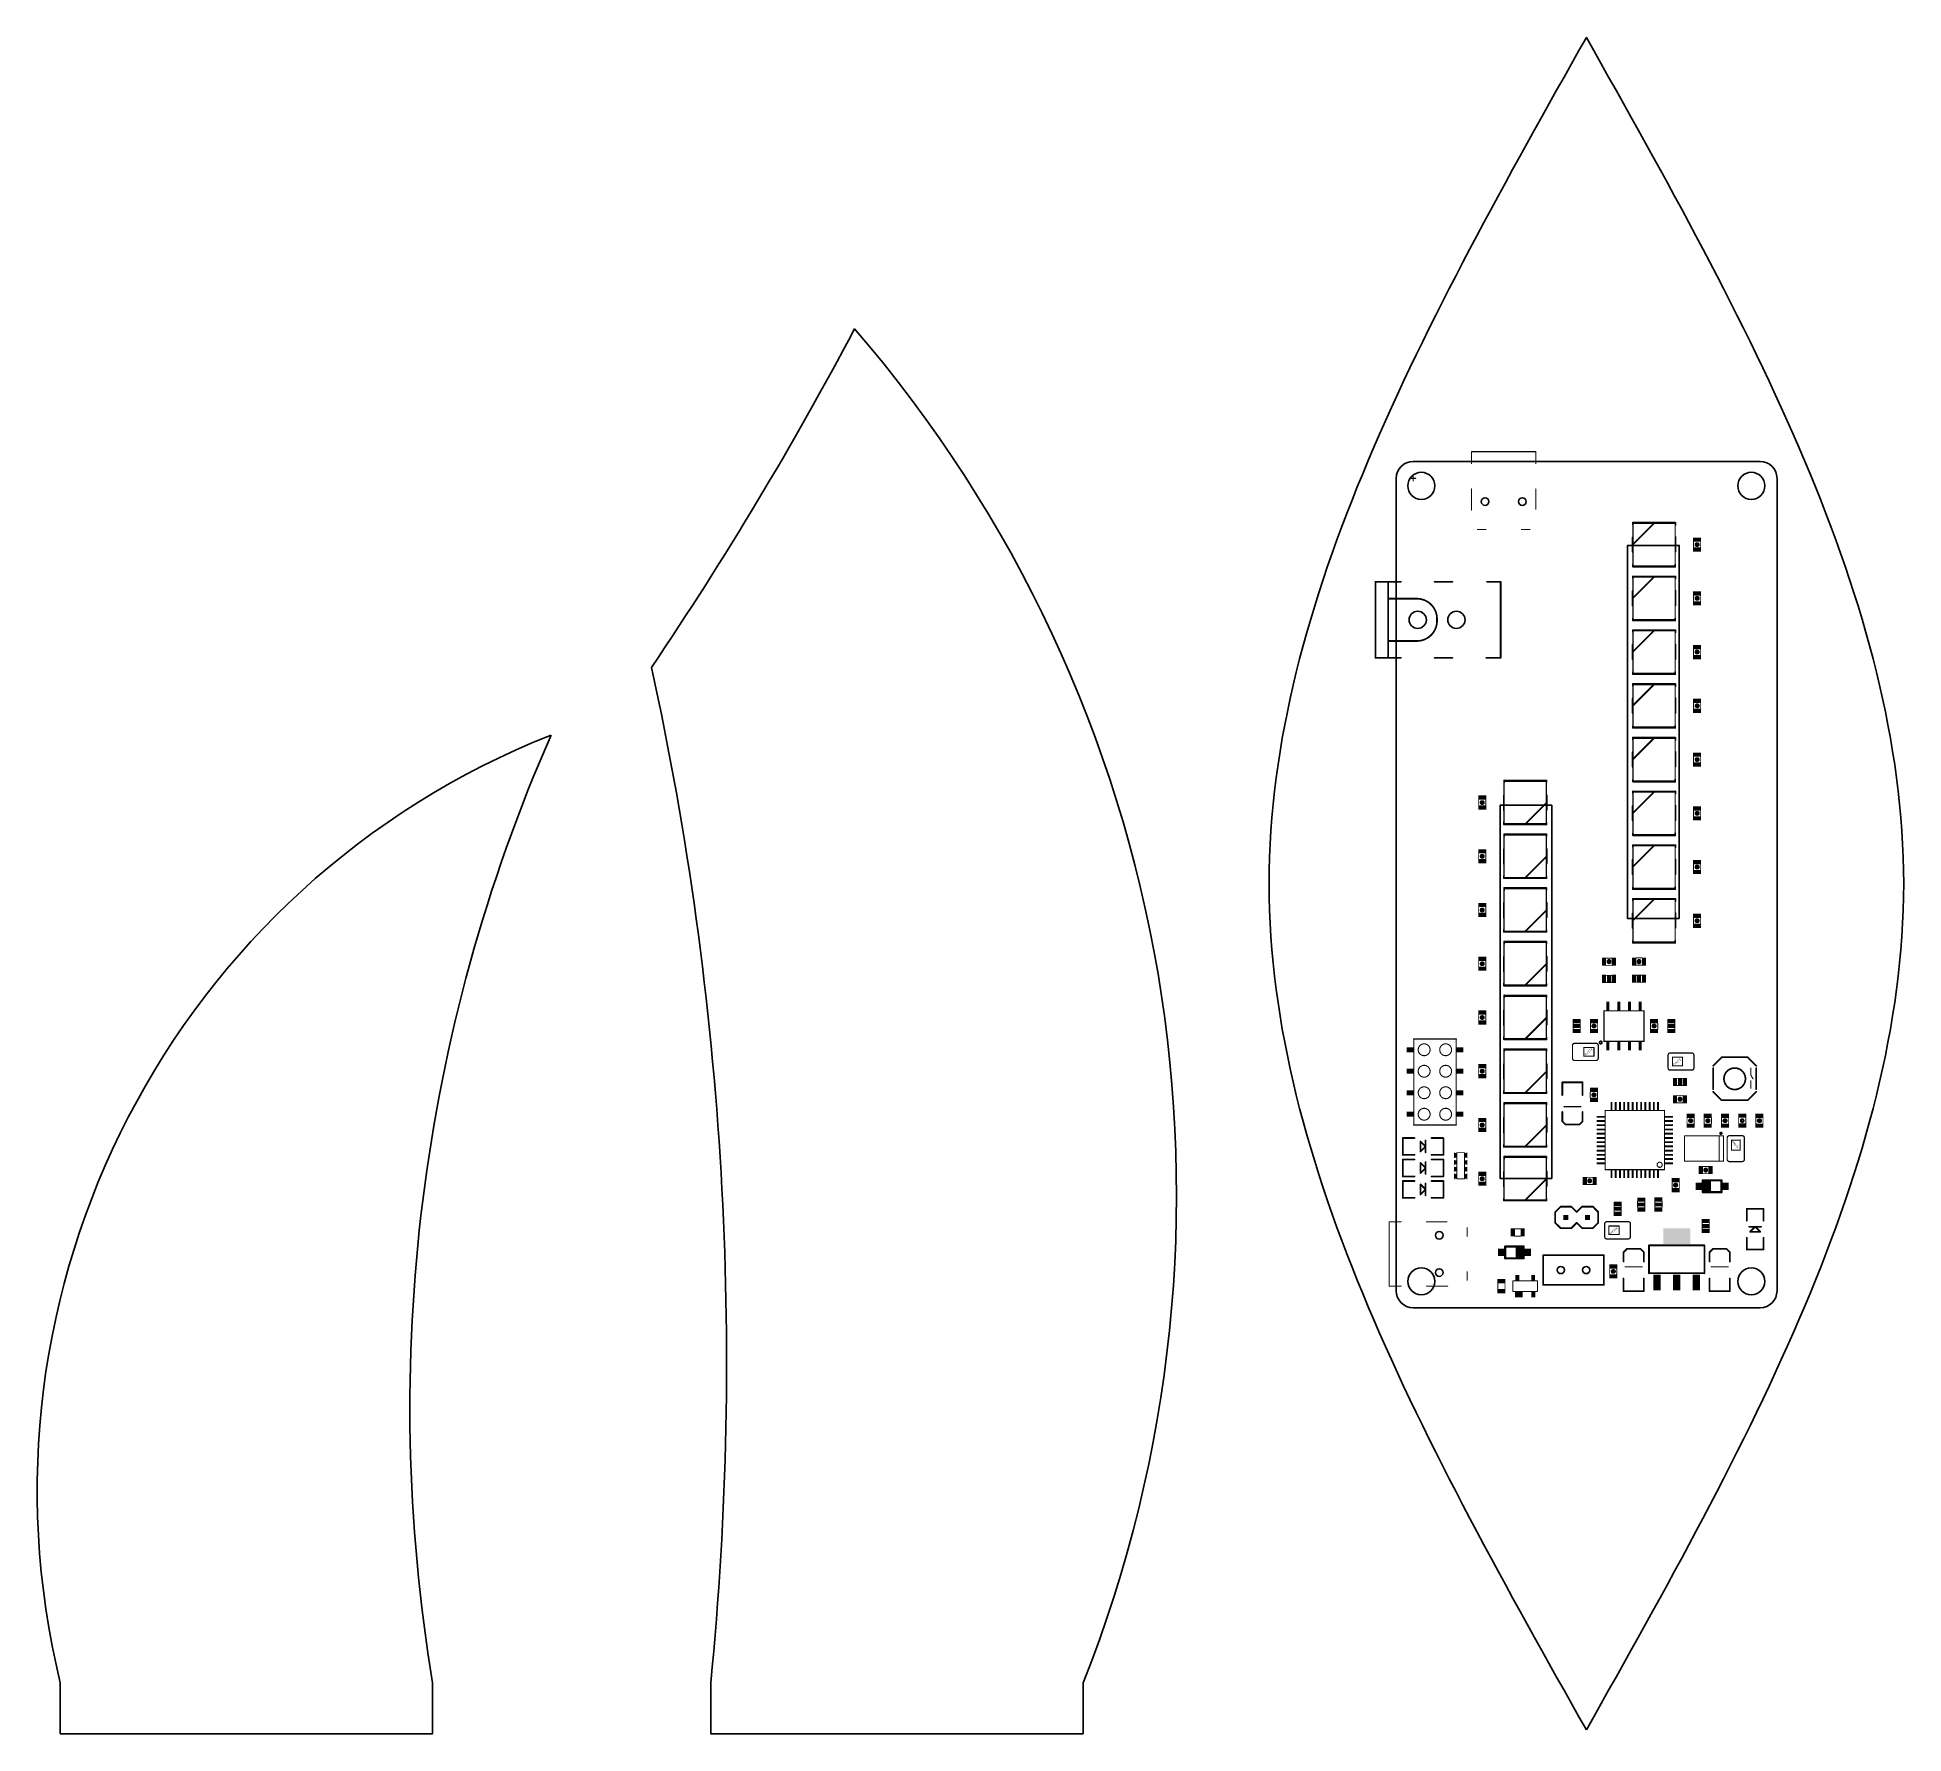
# Model space of a CAD drawing. Header units: inches. Extents: x 45 to 265, y 35 to 235.
import ezdxf

# ---------------------------------------------------------------- set-up
doc = ezdxf.new("R2010")
doc.units = ezdxf.units.IN
doc.header["$MEASUREMENT"] = 0
for name, color, linetype in [('20', 7, 'Continuous'), ('21', 253, 'Continuous'), ('51', 253, 'Continuous')]:
    doc.layers.add(name, color=color, linetype=linetype)

# ---------------------------------------------------------------- blocks, each defined once
blk = doc.blocks.new('RECT')
blk.add_solid([(-0.5, -0.5), (0.5, -0.5), (-0.5, 0.5), (0.5, 0.5)])

msp = doc.modelspace()

# ---------------------------------------------------------------- linework, layer by layer
for points in [[(117.17, 160.6, -0.078608), (124.17, 40.6), (124.17, 34.6), (168.17, 34.6), (168.17, 40.6, 0.279453), (141.17, 200.6, -0.026782)], [(105.3, 152.6, 0.374336), (47.3, 40.6), (47.3, 34.6), (91.3, 34.6), (91.3, 40.6, -0.145721)]]:
    msp.add_lwpolyline(points, format="xyb", close=True)
for points in [[(238.63, 130.91), (232.53, 130.91), (232.53, 175.01), (238.63, 175.01)], [(223.55, 100.22), (217.45, 100.22), (217.45, 144.32), (223.55, 144.32)]]:
    msp.add_lwpolyline(points, close=True)
for centre in [(208.15, 182.05), (247.15, 182.05), (208.15, 88.05), (247.15, 88.05)]:
    msp.add_circle(centre, 1.6)
msp.add_open_spline([(227.65, 35.05), (246.4, 68.38), (283.9, 135.05), (246.4, 201.72), (227.65, 235.05), (208.9, 201.72), (171.4, 135.05), (208.9, 68.38), (227.65, 35.05)], degree=3, knots=[0, 0, 0, 0, 106.800047, 213.600094, 213.600094, 213.600094, 320.40014, 427.200187, 427.200187, 427.200187, 427.200187])
at = {"layer": '20'}
for p, q in [((207.18, 184.94), (248.18, 184.94)), ((205.18, 86.94), (205.18, 182.94)), ((250.18, 182.94), (250.18, 86.94)), ((248.18, 84.94), (207.18, 84.94))]:
    msp.add_line(p, q, dxfattribs=at)
at = {"layer": '20', "const_width": 0.065}
for points in [[(207.15, 184.94, 1), (207.21, 184.94)], [(207.21, 183.26, 1), (207.15, 183.26)], [(248.15, 184.94, 1), (248.21, 184.94)], [(205.18, 182.91, 1), (205.18, 182.97)], [(206.86, 182.97, 1), (206.86, 182.91)], [(207.15, 182.62, 1), (207.21, 182.62)], [(207.5, 182.91, 1), (207.5, 182.97)], [(205.18, 86.91, 1), (205.18, 86.97)]]:
    msp.add_lwpolyline(points, format="xyb", dxfattribs=at)
at = {"layer": '20', "const_width": 0.13}
for points in [[(207.18, 182.62), (207.18, 183.26)], [(206.86, 182.94), (207.5, 182.94)]]:
    msp.add_lwpolyline(points, dxfattribs=at)
at = {"layer": '20'}
for centre, radius in [((215.68, 180.19), 0.45), ((220.08, 180.19), 0.45), ((207.72, 166.22), 1.02), ((212.29, 166.22), 1.02), ((210.26, 93.49), 0.45), ((210.26, 89.09), 0.45), ((224.63, 89.39), 0.425), ((227.63, 89.39), 0.425)]:
    msp.add_circle(centre, radius, dxfattribs=at)
for centre, start, end in [((207.18, 182.94), 90, 180), ((248.18, 182.94), 0, 90), ((207.18, 86.94), 180, 270), ((248.18, 86.94), 270, 0)]:
    msp.add_arc(centre, 2, start, end, dxfattribs=at)
at = {"layer": '21'}
for points, const_width in [([(214.11, 181.69, 1), (214.05, 181.69)], 0.0635), ([(221.71, 181.69, 1), (221.65, 181.69)], 0.0635), ([(214.05, 179.19, 1), (214.11, 179.19)], 0.0635), ([(221.65, 179.29, 1), (221.71, 179.29)], 0.0635), ([(214.78, 176.92, 1), (214.78, 176.86)], 0.0635), ([(215.78, 176.86, 1), (215.78, 176.92)], 0.0635), ([(219.98, 176.92, 1), (219.98, 176.86)], 0.0635), ([(220.98, 176.86, 1), (220.98, 176.92)], 0.0635), ([(233.15, 177.76, 1), (233.15, 177.65)], 0.102), ([(233.2, 177.7, 1), (233.1, 177.7)], 0.102), ([(233.1, 177.48, 1), (233.2, 177.48)], 0.102), ([(235.69, 177.62, 1), (235.62, 177.69)], 0.102), ([(238.17, 177.7, 1), (238.07, 177.7)], 0.102), ([(238.12, 177.75, 1), (238.12, 177.65)], 0.102), ([(238.07, 177.7, 1), (238.17, 177.7)], 0.102), ([(238.12, 177.65, 1), (238.12, 177.76)], 0.102), ([(238.22, 177.7, 1), (238.12, 177.7)], 0.102), ([(238.12, 177.43, 1), (238.22, 177.43)], 0.102), ([(238.17, 177.65, 1), (238.17, 177.75)], 0.102), ([(233.17, 175.98, 1), (233.07, 175.98)], 0.102), ([(233.17, 175.11, 1), (233.07, 175.11)], 0.102), ([(233.08, 175.15, 1), (233.15, 175.08)], 0.102), ([(233.07, 175.11, 1), (233.17, 175.11)], 0.102), ([(233.07, 174.25, 1), (233.17, 174.25)], 0.102), ([(238.25, 176, 1), (238.15, 176)], 0.102), ([(238.15, 174.3, 1), (238.25, 174.3)], 0.102), ([(240.71, 175.25, 1), (240.71, 174.97)], 0.279), ([(240.77, 174.97, 1), (240.77, 175.25)], 0.279), ([(233.2, 172.73, 1), (233.1, 172.73)], 0.102), ([(233.15, 172.55, 1), (233.15, 172.45)], 0.102), ([(233.1, 172.5, 1), (233.2, 172.5)], 0.102), ([(238.1, 172.55, 1), (238.1, 172.44)], 0.102), ([(238.15, 172.5, 1), (238.05, 172.5)], 0.102), ([(238.05, 172.5, 1), (238.15, 172.5)], 0.102), ([(238.2, 172.75, 1), (238.1, 172.75)], 0.102), ([(238.1, 172.45, 1), (238.1, 172.55)], 0.102), ([(238.1, 172.5, 1), (238.2, 172.5)], 0.102), ([(238.15, 172.44, 1), (238.15, 172.55)], 0.102), ([(204.27, 170.72, 1), (204.17, 170.72)], 0.102), ([(204.22, 170.77, 1), (204.22, 170.67)], 0.102), ([(205.72, 170.67, 1), (205.72, 170.77)], 0.102), ([(209.72, 170.77, 1), (209.72, 170.67)], 0.102), ([(211.82, 170.67, 1), (211.82, 170.77)], 0.102), ([(215.92, 170.77, 1), (215.92, 170.67)], 0.102), ([(217.57, 170.72, 1), (217.47, 170.72)], 0.102), ([(217.52, 170.67, 1), (217.52, 170.77)], 0.102), ([(233.15, 171.41, 1), (233.15, 171.3)], 0.102), ([(233.2, 171.35, 1), (233.1, 171.35)], 0.102), ([(233.1, 171.13, 1), (233.2, 171.13)], 0.102), ([(235.69, 171.27, 1), (235.62, 171.34)], 0.102), ([(238.17, 171.35, 1), (238.07, 171.35)], 0.102), ([(238.12, 171.4, 1), (238.12, 171.3)], 0.102), ([(238.07, 171.35, 1), (238.17, 171.35)], 0.102), ([(238.12, 171.3, 1), (238.12, 171.41)], 0.102), ([(238.22, 171.35, 1), (238.12, 171.35)], 0.102), ([(238.12, 171.08, 1), (238.22, 171.08)], 0.102), ([(238.17, 171.3, 1), (238.17, 171.4)], 0.102), ([(204.27, 168.72, 1), (204.17, 168.72)], 0.102), ([(204.22, 168.77, 1), (204.22, 168.67)], 0.102), ([(204.17, 168.72, 1), (204.27, 168.72)], 0.102), ([(210, 166.22, 0.4142), (207.72, 168.72)], 0.203), ([(207.72, 168.77, 1), (207.72, 168.67)], 0.102), ([(207.72, 168.67, 1), (207.72, 168.77)], 0.102), ([(233.17, 169.63, 1), (233.07, 169.63)], 0.102), ([(233.17, 168.76, 1), (233.07, 168.76)], 0.102), ([(233.08, 168.8, 1), (233.15, 168.73)], 0.102), ([(233.07, 168.76, 1), (233.17, 168.76)], 0.102), ([(233.07, 167.9, 1), (233.17, 167.9)], 0.102), ([(238.25, 169.65, 1), (238.15, 169.65)], 0.102), ([(238.15, 167.95, 1), (238.25, 167.95)], 0.102), ([(240.71, 168.9, 1), (240.71, 168.62)], 0.279), ([(240.77, 168.62, 1), (240.77, 168.9)], 0.279), ([(207.72, 163.72, 0.4142), (210, 166.22)], 0.203), ([(210.06, 166.22, 1), (209.95, 166.22)], 0.102), ([(209.95, 166.22, 1), (210.06, 166.22)], 0.102), ([(233.2, 166.38, 1), (233.1, 166.38)], 0.102), ([(233.15, 166.2, 1), (233.15, 166.1)], 0.102), ([(233.1, 166.15, 1), (233.2, 166.15)], 0.102), ([(238.1, 166.2, 1), (238.1, 166.09)], 0.102), ([(238.15, 166.15, 1), (238.05, 166.15)], 0.102), ([(238.05, 166.15, 1), (238.15, 166.15)], 0.102), ([(238.2, 166.4, 1), (238.1, 166.4)], 0.102), ([(238.1, 166.1, 1), (238.1, 166.2)], 0.102), ([(238.1, 166.15, 1), (238.2, 166.15)], 0.102), ([(238.15, 166.09, 1), (238.15, 166.2)], 0.102), ([(204.27, 163.72, 1), (204.17, 163.72)], 0.102), ([(204.22, 163.77, 1), (204.22, 163.67)], 0.102), ([(204.17, 163.72, 1), (204.27, 163.72)], 0.102), ([(207.72, 163.77, 1), (207.72, 163.67)], 0.102), ([(207.72, 163.67, 1), (207.72, 163.77)], 0.102), ([(233.17, 163.28, 1), (233.07, 163.28)], 0.102), ([(233.15, 165.06, 1), (233.15, 164.95)], 0.102), ([(233.2, 165, 1), (233.1, 165)], 0.102), ([(233.1, 164.78, 1), (233.2, 164.78)], 0.102), ([(235.69, 164.92, 1), (235.62, 164.99)], 0.102), ([(238.17, 165, 1), (238.07, 165)], 0.102), ([(238.12, 165.05, 1), (238.12, 164.95)], 0.102), ([(238.07, 165, 1), (238.17, 165)], 0.102), ([(238.12, 164.95, 1), (238.12, 165.06)], 0.102), ([(238.22, 165, 1), (238.12, 165)], 0.102), ([(238.12, 164.73, 1), (238.22, 164.73)], 0.102), ([(238.25, 163.3, 1), (238.15, 163.3)], 0.102), ([(238.17, 164.95, 1), (238.17, 165.05)], 0.102), ([(204.22, 161.77, 1), (204.22, 161.67)], 0.102), ([(204.17, 161.72, 1), (204.27, 161.72)], 0.102), ([(205.72, 161.67, 1), (205.72, 161.77)], 0.102), ([(209.72, 161.77, 1), (209.72, 161.67)], 0.102), ([(211.82, 161.67, 1), (211.82, 161.77)], 0.102), ([(215.82, 161.77, 1), (215.82, 161.67)], 0.102), ([(217.47, 161.72, 1), (217.57, 161.72)], 0.102), ([(217.52, 161.67, 1), (217.52, 161.77)], 0.102), ([(233.17, 162.41, 1), (233.07, 162.41)], 0.102), ([(233.08, 162.45, 1), (233.15, 162.38)], 0.102), ([(233.07, 162.41, 1), (233.17, 162.41)], 0.102), ([(233.07, 161.55, 1), (233.17, 161.55)], 0.102), ([(238.15, 161.6, 1), (238.25, 161.6)], 0.102), ([(240.71, 162.55, 1), (240.71, 162.27)], 0.279), ([(240.77, 162.27, 1), (240.77, 162.55)], 0.279), ([(233.2, 160.03, 1), (233.1, 160.03)], 0.102), ([(233.15, 159.85, 1), (233.15, 159.75)], 0.102), ([(233.1, 159.8, 1), (233.2, 159.8)], 0.102), ([(238.1, 159.85, 1), (238.1, 159.74)], 0.102), ([(238.15, 159.8, 1), (238.05, 159.8)], 0.102), ([(238.05, 159.8, 1), (238.15, 159.8)], 0.102), ([(238.2, 160.05, 1), (238.1, 160.05)], 0.102), ([(238.1, 159.75, 1), (238.1, 159.85)], 0.102), ([(238.1, 159.8, 1), (238.2, 159.8)], 0.102), ([(238.15, 159.74, 1), (238.15, 159.85)], 0.102), ([(233.17, 156.93, 1), (233.07, 156.93)], 0.102), ([(233.15, 158.71, 1), (233.15, 158.6)], 0.102), ([(233.2, 158.65, 1), (233.1, 158.65)], 0.102), ([(233.1, 158.43, 1), (233.2, 158.43)], 0.102), ([(235.69, 158.57, 1), (235.62, 158.64)], 0.102), ([(238.17, 158.65, 1), (238.07, 158.65)], 0.102), ([(238.12, 158.7, 1), (238.12, 158.6)], 0.102), ([(238.07, 158.65, 1), (238.17, 158.65)], 0.102), ([(238.12, 158.6, 1), (238.12, 158.71)], 0.102), ([(238.22, 158.65, 1), (238.12, 158.65)], 0.102), ([(238.12, 158.38, 1), (238.22, 158.38)], 0.102), ([(238.25, 156.95, 1), (238.15, 156.95)], 0.102), ([(238.17, 158.6, 1), (238.17, 158.7)], 0.102), ([(233.17, 156.06, 1), (233.07, 156.06)], 0.102), ([(233.08, 156.1, 1), (233.15, 156.03)], 0.102), ([(233.07, 156.06, 1), (233.17, 156.06)], 0.102), ([(233.07, 155.2, 1), (233.17, 155.2)], 0.102), ([(238.15, 155.25, 1), (238.25, 155.25)], 0.102), ([(240.71, 156.2, 1), (240.71, 155.92)], 0.279), ([(240.77, 155.92, 1), (240.77, 156.2)], 0.279), ([(233.2, 153.68, 1), (233.1, 153.68)], 0.102), ([(233.15, 153.5, 1), (233.15, 153.4)], 0.102), ([(233.1, 153.45, 1), (233.2, 153.45)], 0.102), ([(233.15, 152.36, 1), (233.15, 152.25)], 0.102), ([(233.2, 152.3, 1), (233.1, 152.3)], 0.102), ([(235.69, 152.22, 1), (235.62, 152.29)], 0.102), ([(238.1, 153.5, 1), (238.1, 153.39)], 0.102), ([(238.15, 153.45, 1), (238.05, 153.45)], 0.102), ([(238.05, 153.45, 1), (238.15, 153.45)], 0.102), ([(238.17, 152.3, 1), (238.07, 152.3)], 0.102), ([(238.12, 152.35, 1), (238.12, 152.25)], 0.102), ([(238.07, 152.3, 1), (238.17, 152.3)], 0.102), ([(238.2, 153.7, 1), (238.1, 153.7)], 0.102), ([(238.1, 153.4, 1), (238.1, 153.5)], 0.102), ([(238.1, 153.45, 1), (238.2, 153.45)], 0.102), ([(238.12, 152.25, 1), (238.12, 152.36)], 0.102), ([(238.22, 152.3, 1), (238.12, 152.3)], 0.102), ([(238.15, 153.39, 1), (238.15, 153.5)], 0.102), ([(238.17, 152.25, 1), (238.17, 152.35)], 0.102), ([(233.17, 150.58, 1), (233.07, 150.58)], 0.102), ([(233.1, 152.08, 1), (233.2, 152.08)], 0.102), ([(238.12, 152.03, 1), (238.22, 152.03)], 0.102), ([(238.25, 150.6, 1), (238.15, 150.6)], 0.102), ([(240.71, 149.85, 1), (240.71, 149.57)], 0.279), ([(240.77, 149.57, 1), (240.77, 149.85)], 0.279), ([(233.17, 149.71, 1), (233.07, 149.71)], 0.102), ([(233.08, 149.75, 1), (233.15, 149.68)], 0.102), ([(233.07, 149.71, 1), (233.17, 149.71)], 0.102), ([(233.07, 148.85, 1), (233.17, 148.85)], 0.102), ([(238.15, 148.9, 1), (238.25, 148.9)], 0.102), ([(217.98, 147.25, 1), (217.88, 147.25)], 0.102), ([(217.93, 147.3, 1), (217.93, 147.2)], 0.102), ([(217.88, 146.99, 1), (217.98, 146.99)], 0.102), ([(218.03, 147.25, 1), (217.93, 147.25)], 0.102), ([(217.98, 147.29, 1), (217.98, 147.19)], 0.102), ([(217.93, 147.24, 1), (218.03, 147.24)], 0.102), ([(217.98, 147.2, 1), (217.98, 147.3)], 0.102), ([(222.98, 147.24, 1), (222.88, 147.24)], 0.102), ([(222.88, 147.01, 1), (222.98, 147.01)], 0.102), ([(223.01, 145.5, 1), (222.91, 145.5)], 0.102), ([(222.93, 147.19, 1), (222.93, 147.29)], 0.102), ([(233.2, 147.33, 1), (233.1, 147.33)], 0.102), ([(233.15, 147.15, 1), (233.15, 147.05)], 0.102), ([(233.1, 147.1, 1), (233.2, 147.1)], 0.102), ([(233.15, 146.01, 1), (233.15, 145.9)], 0.102), ([(233.2, 145.95, 1), (233.1, 145.95)], 0.102), ([(233.1, 145.73, 1), (233.2, 145.73)], 0.102), ([(235.69, 145.87, 1), (235.62, 145.94)], 0.102), ([(238.1, 147.15, 1), (238.1, 147.04)], 0.102), ([(238.15, 147.1, 1), (238.05, 147.1)], 0.102), ([(238.05, 147.1, 1), (238.15, 147.1)], 0.102), ([(238.17, 145.95, 1), (238.07, 145.95)], 0.102), ([(238.12, 146, 1), (238.12, 145.9)], 0.102), ([(238.07, 145.95, 1), (238.17, 145.95)], 0.102), ([(238.2, 147.35, 1), (238.1, 147.35)], 0.102), ([(238.1, 147.05, 1), (238.1, 147.15)], 0.102), ([(238.1, 147.1, 1), (238.2, 147.1)], 0.102), ([(238.12, 145.9, 1), (238.12, 146.01)], 0.102), ([(238.22, 145.95, 1), (238.12, 145.95)], 0.102), ([(238.12, 145.68, 1), (238.22, 145.68)], 0.102), ([(238.15, 147.04, 1), (238.15, 147.15)], 0.102), ([(238.17, 145.9, 1), (238.17, 146)], 0.102), ([(215.31, 144.77, 1), (215.31, 144.49)], 0.279), ([(215.37, 144.49, 1), (215.37, 144.77)], 0.279), ([(217.93, 145.44, 1), (217.83, 145.44)], 0.102), ([(217.83, 143.74, 1), (217.93, 143.74)], 0.102), ([(223.01, 144.63, 1), (222.91, 144.63)], 0.102), ([(222.91, 144.63, 1), (223.01, 144.63)], 0.102), ([(222.91, 143.77, 1), (223.01, 143.77)], 0.102), ([(222.99, 144.6, 1), (222.92, 144.67)], 0.102), ([(233.17, 144.23, 1), (233.07, 144.23)], 0.102), ([(233.17, 143.36, 1), (233.07, 143.36)], 0.102), ([(233.08, 143.4, 1), (233.15, 143.33)], 0.102), ([(233.07, 143.36, 1), (233.17, 143.36)], 0.102), ([(238.25, 144.25, 1), (238.15, 144.25)], 0.102), ([(240.71, 143.5, 1), (240.71, 143.22)], 0.279), ([(240.77, 143.22, 1), (240.77, 143.5)], 0.279), ([(217.96, 142.31, 1), (217.86, 142.31)], 0.102), ([(217.91, 142.09, 1), (217.91, 141.99)], 0.102), ([(217.86, 142.04, 1), (217.96, 142.04)], 0.102), ([(218.01, 142.04, 1), (217.91, 142.04)], 0.102), ([(217.96, 142.09, 1), (217.96, 141.99)], 0.102), ([(217.91, 142.04, 1), (218.01, 142.04)], 0.102), ([(217.96, 141.99, 1), (217.96, 142.09)], 0.102), ([(220.38, 142.13, 1), (220.45, 142.06)], 0.102), ([(222.98, 142.26, 1), (222.88, 142.26)], 0.102), ([(222.88, 142.04, 1), (222.98, 142.04)], 0.102), ([(222.93, 141.99, 1), (222.93, 142.09)], 0.102), ([(233.07, 142.5, 1), (233.17, 142.5)], 0.102), ([(238.15, 142.55, 1), (238.25, 142.55)], 0.102), ([(217.93, 139.09, 1), (217.83, 139.09)], 0.102), ([(217.98, 140.9, 1), (217.88, 140.9)], 0.102), ([(217.93, 140.95, 1), (217.93, 140.85)], 0.102), ([(217.88, 140.64, 1), (217.98, 140.64)], 0.102), ([(218.03, 140.9, 1), (217.93, 140.9)], 0.102), ([(217.98, 140.94, 1), (217.98, 140.84)], 0.102), ([(217.93, 140.89, 1), (218.03, 140.89)], 0.102), ([(217.98, 140.85, 1), (217.98, 140.95)], 0.102), ([(222.98, 140.89, 1), (222.88, 140.89)], 0.102), ([(222.88, 140.66, 1), (222.98, 140.66)], 0.102), ([(223.01, 139.15, 1), (222.91, 139.15)], 0.102), ([(222.93, 140.84, 1), (222.93, 140.94)], 0.102), ([(233.2, 140.98, 1), (233.1, 140.98)], 0.102), ([(233.15, 140.8, 1), (233.15, 140.7)], 0.102), ([(233.1, 140.75, 1), (233.2, 140.75)], 0.102), ([(233.15, 139.66, 1), (233.15, 139.55)], 0.102), ([(233.2, 139.6, 1), (233.1, 139.6)], 0.102), ([(233.1, 139.38, 1), (233.2, 139.38)], 0.102), ([(235.69, 139.52, 1), (235.62, 139.59)], 0.102), ([(238.1, 140.8, 1), (238.1, 140.69)], 0.102), ([(238.15, 140.75, 1), (238.05, 140.75)], 0.102), ([(238.05, 140.75, 1), (238.15, 140.75)], 0.102), ([(238.17, 139.6, 1), (238.07, 139.6)], 0.102), ([(238.12, 139.65, 1), (238.12, 139.55)], 0.102), ([(238.07, 139.6, 1), (238.17, 139.6)], 0.102), ([(238.2, 141, 1), (238.1, 141)], 0.102), ([(238.1, 140.7, 1), (238.1, 140.8)], 0.102), ([(238.1, 140.75, 1), (238.2, 140.75)], 0.102), ([(238.12, 139.55, 1), (238.12, 139.66)], 0.102), ([(238.22, 139.6, 1), (238.12, 139.6)], 0.102), ([(238.12, 139.33, 1), (238.22, 139.33)], 0.102), ([(238.15, 140.69, 1), (238.15, 140.8)], 0.102), ([(238.17, 139.55, 1), (238.17, 139.65)], 0.102), ([(215.31, 138.42, 1), (215.31, 138.14)], 0.279), ([(215.37, 138.14, 1), (215.37, 138.42)], 0.279), ([(217.83, 137.39, 1), (217.93, 137.39)], 0.102), ([(223.01, 138.28, 1), (222.91, 138.28)], 0.102), ([(222.91, 138.28, 1), (223.01, 138.28)], 0.102), ([(222.91, 137.42, 1), (223.01, 137.42)], 0.102), ([(222.99, 138.25, 1), (222.92, 138.32)], 0.102), ([(233.17, 137.88, 1), (233.07, 137.88)], 0.102), ([(233.17, 137.01, 1), (233.07, 137.01)], 0.102), ([(233.08, 137.05, 1), (233.15, 136.98)], 0.102), ([(233.07, 137.01, 1), (233.17, 137.01)], 0.102), ([(238.25, 137.9, 1), (238.15, 137.9)], 0.102), ([(240.71, 137.15, 1), (240.71, 136.87)], 0.279), ([(240.77, 136.87, 1), (240.77, 137.15)], 0.279), ([(217.96, 135.96, 1), (217.86, 135.96)], 0.102), ([(217.91, 135.74, 1), (217.91, 135.64)], 0.102), ([(217.86, 135.69, 1), (217.96, 135.69)], 0.102), ([(217.98, 134.55, 1), (217.88, 134.55)], 0.102), ([(217.93, 134.6, 1), (217.93, 134.5)], 0.102), ([(218.01, 135.69, 1), (217.91, 135.69)], 0.102), ([(217.96, 135.74, 1), (217.96, 135.64)], 0.102), ([(217.91, 135.69, 1), (218.01, 135.69)], 0.102), ([(218.03, 134.55, 1), (217.93, 134.55)], 0.102), ([(217.98, 134.59, 1), (217.98, 134.49)], 0.102), ([(217.93, 134.54, 1), (218.03, 134.54)], 0.102), ([(217.96, 135.64, 1), (217.96, 135.74)], 0.102), ([(217.98, 134.5, 1), (217.98, 134.6)], 0.102), ([(220.38, 135.78, 1), (220.45, 135.71)], 0.102), ([(222.98, 135.91, 1), (222.88, 135.91)], 0.102), ([(222.88, 135.69, 1), (222.98, 135.69)], 0.102), ([(222.98, 134.54, 1), (222.88, 134.54)], 0.102), ([(222.93, 135.64, 1), (222.93, 135.74)], 0.102), ([(222.93, 134.49, 1), (222.93, 134.59)], 0.102), ([(233.07, 136.15, 1), (233.17, 136.15)], 0.102), ([(233.2, 134.63, 1), (233.1, 134.63)], 0.102), ([(238.2, 134.65, 1), (238.1, 134.65)], 0.102), ([(238.15, 136.2, 1), (238.25, 136.2)], 0.102), ([(217.93, 132.74, 1), (217.83, 132.74)], 0.102), ([(217.88, 134.29, 1), (217.98, 134.29)], 0.102), ([(222.88, 134.31, 1), (222.98, 134.31)], 0.102), ([(223.01, 132.8, 1), (222.91, 132.8)], 0.102), ([(233.15, 134.45, 1), (233.15, 134.35)], 0.102), ([(233.1, 134.4, 1), (233.2, 134.4)], 0.102), ([(233.15, 133.31, 1), (233.15, 133.2)], 0.102), ([(233.2, 133.25, 1), (233.1, 133.25)], 0.102), ([(233.1, 133.03, 1), (233.2, 133.03)], 0.102), ([(235.69, 133.17, 1), (235.62, 133.24)], 0.102), ([(238.1, 134.45, 1), (238.1, 134.34)], 0.102), ([(238.15, 134.4, 1), (238.05, 134.4)], 0.102), ([(238.05, 134.4, 1), (238.15, 134.4)], 0.102), ([(238.17, 133.25, 1), (238.07, 133.25)], 0.102), ([(238.12, 133.3, 1), (238.12, 133.2)], 0.102), ([(238.07, 133.25, 1), (238.17, 133.25)], 0.102), ([(238.1, 134.35, 1), (238.1, 134.45)], 0.102), ([(238.1, 134.4, 1), (238.2, 134.4)], 0.102), ([(238.12, 133.2, 1), (238.12, 133.31)], 0.102), ([(238.22, 133.25, 1), (238.12, 133.25)], 0.102), ([(238.12, 132.98, 1), (238.22, 132.98)], 0.102), ([(238.15, 134.34, 1), (238.15, 134.45)], 0.102), ([(238.17, 133.2, 1), (238.17, 133.3)], 0.102), ([(215.31, 132.07, 1), (215.31, 131.79)], 0.279), ([(215.37, 131.79, 1), (215.37, 132.07)], 0.279), ([(217.83, 131.04, 1), (217.93, 131.04)], 0.102), ([(223.01, 131.93, 1), (222.91, 131.93)], 0.102), ([(222.91, 131.93, 1), (223.01, 131.93)], 0.102), ([(222.91, 131.07, 1), (223.01, 131.07)], 0.102), ([(222.99, 131.9, 1), (222.92, 131.97)], 0.102), ([(233.17, 131.53, 1), (233.07, 131.53)], 0.102), ([(233.17, 130.66, 1), (233.07, 130.66)], 0.102), ([(233.08, 130.7, 1), (233.15, 130.63)], 0.102), ([(233.07, 130.66, 1), (233.17, 130.66)], 0.102), ([(238.25, 131.55, 1), (238.15, 131.55)], 0.102), ([(240.71, 130.8, 1), (240.71, 130.52)], 0.279), ([(240.77, 130.52, 1), (240.77, 130.8)], 0.279), ([(217.96, 129.61, 1), (217.86, 129.61)], 0.102), ([(217.91, 129.39, 1), (217.91, 129.29)], 0.102), ([(217.86, 129.34, 1), (217.96, 129.34)], 0.102), ([(217.98, 128.2, 1), (217.88, 128.2)], 0.102), ([(217.93, 128.25, 1), (217.93, 128.15)], 0.102), ([(217.88, 127.94, 1), (217.98, 127.94)], 0.102), ([(218.01, 129.34, 1), (217.91, 129.34)], 0.102), ([(217.96, 129.39, 1), (217.96, 129.29)], 0.102), ([(217.91, 129.34, 1), (218.01, 129.34)], 0.102), ([(218.03, 128.2, 1), (217.93, 128.2)], 0.102), ([(217.98, 128.24, 1), (217.98, 128.14)], 0.102), ([(217.93, 128.19, 1), (218.03, 128.19)], 0.102), ([(217.96, 129.29, 1), (217.96, 129.39)], 0.102), ([(217.98, 128.15, 1), (217.98, 128.25)], 0.102), ([(220.38, 129.43, 1), (220.45, 129.36)], 0.102), ([(222.98, 129.56, 1), (222.88, 129.56)], 0.102), ([(222.88, 129.34, 1), (222.98, 129.34)], 0.102), ([(222.98, 128.19, 1), (222.88, 128.19)], 0.102), ([(222.88, 127.96, 1), (222.98, 127.96)], 0.102), ([(222.93, 129.29, 1), (222.93, 129.39)], 0.102), ([(222.93, 128.14, 1), (222.93, 128.24)], 0.102), ([(233.07, 129.8, 1), (233.17, 129.8)], 0.102), ([(233.2, 128.28, 1), (233.1, 128.28)], 0.102), ([(233.15, 128.1, 1), (233.15, 128)], 0.102), ([(233.1, 128.05, 1), (233.2, 128.05)], 0.102), ([(238.1, 128.1, 1), (238.1, 127.99)], 0.102), ([(238.15, 128.05, 1), (238.05, 128.05)], 0.102), ([(238.05, 128.05, 1), (238.15, 128.05)], 0.102), ([(238.2, 128.3, 1), (238.1, 128.3)], 0.102), ([(238.1, 128, 1), (238.1, 128.1)], 0.102), ([(238.1, 128.05, 1), (238.2, 128.05)], 0.102), ([(238.15, 129.85, 1), (238.25, 129.85)], 0.102), ([(238.15, 127.99, 1), (238.15, 128.1)], 0.102), ([(215.31, 125.72, 1), (215.31, 125.44)], 0.279), ([(215.37, 125.44, 1), (215.37, 125.72)], 0.279), ([(217.93, 126.39, 1), (217.83, 126.39)], 0.102), ([(223.01, 126.45, 1), (222.91, 126.45)], 0.102), ([(230.46, 125.87, 1), (230.19, 125.87)], 0.279), ([(230.19, 125.8, 1), (230.46, 125.8)], 0.279), ([(234.02, 125.87, 1), (233.74, 125.87)], 0.279), ([(233.74, 125.8, 1), (234.02, 125.8)], 0.279), ([(217.83, 124.69, 1), (217.93, 124.69)], 0.102), ([(223.01, 125.58, 1), (222.91, 125.58)], 0.102), ([(222.91, 125.58, 1), (223.01, 125.58)], 0.102), ([(222.91, 124.72, 1), (223.01, 124.72)], 0.102), ([(222.99, 125.55, 1), (222.92, 125.62)], 0.102), ([(217.96, 123.26, 1), (217.86, 123.26)], 0.102), ([(217.91, 123.04, 1), (217.91, 122.94)], 0.102), ([(217.86, 122.99, 1), (217.96, 122.99)], 0.102), ([(217.98, 121.85, 1), (217.88, 121.85)], 0.102), ([(217.93, 121.9, 1), (217.93, 121.8)], 0.102), ([(217.88, 121.59, 1), (217.98, 121.59)], 0.102), ([(218.01, 122.99, 1), (217.91, 122.99)], 0.102), ([(217.96, 123.04, 1), (217.96, 122.94)], 0.102), ([(217.91, 122.99, 1), (218.01, 122.99)], 0.102), ([(218.03, 121.85, 1), (217.93, 121.85)], 0.102), ([(217.98, 121.89, 1), (217.98, 121.79)], 0.102), ([(217.93, 121.84, 1), (218.03, 121.84)], 0.102), ([(217.96, 122.94, 1), (217.96, 123.04)], 0.102), ([(217.98, 121.8, 1), (217.98, 121.9)], 0.102), ([(220.38, 123.08, 1), (220.45, 123.01)], 0.102), ([(222.98, 123.21, 1), (222.88, 123.21)], 0.102), ([(222.88, 122.99, 1), (222.98, 122.99)], 0.102), ([(222.98, 121.84, 1), (222.88, 121.84)], 0.102), ([(222.88, 121.61, 1), (222.98, 121.61)], 0.102), ([(222.93, 122.94, 1), (222.93, 123.04)], 0.102), ([(222.93, 121.79, 1), (222.93, 121.89)], 0.102), ([(215.31, 119.37, 1), (215.31, 119.09)], 0.279), ([(215.37, 119.09, 1), (215.37, 119.37)], 0.279), ([(217.93, 120.04, 1), (217.83, 120.04)], 0.102), ([(223.01, 120.1, 1), (222.91, 120.1)], 0.102), ([(223.01, 119.23, 1), (222.91, 119.23)], 0.102), ([(222.91, 119.23, 1), (223.01, 119.23)], 0.102), ([(222.99, 119.2, 1), (222.92, 119.27)], 0.102), ([(229.78, 120.02, 1), (229.7, 120.02)], 0.0762), ([(234.5, 120.02, 1), (234.43, 120.02)], 0.0762), ([(217.83, 118.34, 1), (217.93, 118.34)], 0.102), ([(217.96, 116.91, 1), (217.86, 116.91)], 0.102), ([(222.98, 116.86, 1), (222.88, 116.86)], 0.102), ([(222.91, 118.37, 1), (223.01, 118.37)], 0.102), ([(228.52, 118.36, 1), (228.52, 118.08)], 0.279), ([(228.58, 118.08, 1), (228.58, 118.36)], 0.279), ([(235.63, 118.36, 1), (235.63, 118.08)], 0.279), ([(235.69, 118.08, 1), (235.69, 118.36)], 0.279), ([(207.21, 116.72, 1), (207.21, 116.66)], 0.0635), ([(212.29, 116.66, 1), (212.29, 116.72)], 0.0635), ([(217.91, 116.69, 1), (217.91, 116.59)], 0.102), ([(217.86, 116.64, 1), (217.96, 116.64)], 0.102), ([(217.98, 115.5, 1), (217.88, 115.5)], 0.102), ([(217.93, 115.55, 1), (217.93, 115.45)], 0.102), ([(217.88, 115.24, 1), (217.98, 115.24)], 0.102), ([(218.01, 116.64, 1), (217.91, 116.64)], 0.102), ([(217.96, 116.69, 1), (217.96, 116.59)], 0.102), ([(217.91, 116.64, 1), (218.01, 116.64)], 0.102), ([(218.03, 115.5, 1), (217.93, 115.5)], 0.102), ([(217.98, 115.54, 1), (217.98, 115.44)], 0.102), ([(217.93, 115.49, 1), (218.03, 115.49)], 0.102), ([(217.96, 116.59, 1), (217.96, 116.69)], 0.102), ([(217.98, 115.45, 1), (217.98, 115.55)], 0.102), ([(220.38, 116.73, 1), (220.45, 116.66)], 0.102), ([(222.88, 116.64, 1), (222.98, 116.64)], 0.102), ([(222.98, 115.49, 1), (222.88, 115.49)], 0.102), ([(222.88, 115.26, 1), (222.98, 115.26)], 0.102), ([(222.93, 116.59, 1), (222.93, 116.69)], 0.102), ([(222.93, 115.44, 1), (222.93, 115.54)], 0.102), ([(226.26, 116.18, 0.4142), (226.01, 115.93)], 0.152), ([(226.04, 115.93, 1), (225.97, 115.93)], 0.0762), ([(225.97, 115.93, 1), (226.04, 115.93)], 0.0762), ([(226.26, 116.22, 1), (226.26, 116.15)], 0.0762), ([(226.26, 116.15, 1), (226.26, 116.22)], 0.0762), ([(229.05, 115.93, 0.4142), (228.8, 116.18)], 0.152), ([(228.8, 116.22, 1), (228.8, 116.15)], 0.0762), ([(228.8, 116.15, 1), (228.8, 116.22)], 0.0762), ([(229.09, 115.93, 1), (229.02, 115.93)], 0.0762), ([(229.02, 115.93, 1), (229.09, 115.93)], 0.0762), ([(229.35, 116.13, 1), (229.35, 116.42, 1), (229.35, 116.13)], 0.203), ([(229.7, 116.41, 1), (229.78, 116.41)], 0.0762), ([(234.43, 116.41, 1), (234.5, 116.41)], 0.0762), ([(237.56, 115.04, 0.4142), (237.31, 114.79)], 0.152), ([(237.35, 114.79, 1), (237.27, 114.79)], 0.0762), ([(237.27, 114.79, 1), (237.35, 114.79)], 0.0762), ([(237.56, 115.08, 1), (237.56, 115)], 0.0762), ([(237.56, 115, 1), (237.56, 115.08)], 0.0762), ([(240.36, 114.79, 0.4142), (240.1, 115.04)], 0.152), ([(240.1, 115.08, 1), (240.1, 115)], 0.0762), ([(240.1, 115, 1), (240.1, 115.08)], 0.0762), ([(240.4, 114.79, 1), (240.32, 114.79)], 0.0762), ([(240.32, 114.79, 1), (240.4, 114.79)], 0.0762), ([(215.31, 113.02, 1), (215.31, 112.74)], 0.279), ([(215.37, 112.74, 1), (215.37, 113.02)], 0.279), ([(217.93, 113.69, 1), (217.83, 113.69)], 0.102), ([(223.01, 113.75, 1), (222.91, 113.75)], 0.102), ([(223.01, 112.88, 1), (222.91, 112.88)], 0.102), ([(222.91, 112.88, 1), (223.01, 112.88)], 0.102), ([(222.99, 112.85, 1), (222.92, 112.92)], 0.102), ([(226.01, 114.41, 0.4142), (226.26, 114.15)], 0.152), ([(226.04, 114.41, 1), (225.97, 114.41)], 0.0762), ([(225.97, 114.41, 1), (226.04, 114.41)], 0.0762), ([(226.26, 114.19, 1), (226.26, 114.11)], 0.0762), ([(226.26, 114.11, 1), (226.26, 114.19)], 0.0762), ([(228.8, 114.15, 0.4142), (229.05, 114.41)], 0.152), ([(228.8, 114.19, 1), (228.8, 114.11)], 0.0762), ([(228.8, 114.11, 1), (228.8, 114.19)], 0.0762), ([(229.09, 114.41, 1), (229.02, 114.41)], 0.0762), ([(229.02, 114.41, 1), (229.09, 114.41)], 0.0762), ([(237.31, 113.26, 0.4142), (237.56, 113.01)], 0.152), ([(237.35, 113.26, 1), (237.27, 113.26)], 0.0762), ([(237.27, 113.26, 1), (237.35, 113.26)], 0.0762), ([(237.56, 113.05, 1), (237.56, 112.97)], 0.0762), ([(237.56, 112.97, 1), (237.56, 113.05)], 0.0762), ([(240.1, 113.01, 0.4142), (240.36, 113.26)], 0.152), ([(240.1, 113.05, 1), (240.1, 112.97)], 0.0762), ([(240.1, 112.97, 1), (240.1, 113.05)], 0.0762), ([(240.4, 113.26, 1), (240.32, 113.26)], 0.0762), ([(240.32, 113.26, 1), (240.4, 113.26)], 0.0762), ([(242.69, 113.26, 1), (242.59, 113.26)], 0.102), ([(243.64, 114.58, 1), (243.64, 114.48)], 0.102), ([(245.18, 110.72, 1), (245.18, 113.26, 1), (245.18, 110.72)], 0.203), ([(246.72, 114.48, 1), (246.72, 114.58)], 0.102), ([(247.77, 113.23, 1), (247.67, 113.23)], 0.102), ([(217.83, 111.99, 1), (217.93, 111.99)], 0.102), ([(217.96, 110.56, 1), (217.86, 110.56)], 0.102), ([(217.91, 110.34, 1), (217.91, 110.24)], 0.102), ([(217.86, 110.29, 1), (217.96, 110.29)], 0.102), ([(218.01, 110.29, 1), (217.91, 110.29)], 0.102), ([(217.96, 110.34, 1), (217.96, 110.24)], 0.102), ([(217.91, 110.29, 1), (218.01, 110.29)], 0.102), ([(217.96, 110.24, 1), (217.96, 110.34)], 0.102), ([(220.38, 110.38, 1), (220.45, 110.31)], 0.102), ([(222.98, 110.51, 1), (222.88, 110.51)], 0.102), ([(222.88, 110.29, 1), (222.98, 110.29)], 0.102), ([(222.91, 112.02, 1), (223.01, 112.02)], 0.102), ([(222.93, 110.24, 1), (222.93, 110.34)], 0.102), ([(224.86, 111.57, 1), (224.76, 111.57)], 0.102), ([(224.81, 111.62, 1), (224.81, 111.52)], 0.102), ([(227.26, 111.57, 1), (227.16, 111.57)], 0.102), ([(227.21, 111.52, 1), (227.21, 111.62)], 0.102), ([(228.52, 110.23, 1), (228.52, 109.95)], 0.279), ([(228.58, 109.95, 1), (228.58, 110.23)], 0.279), ([(242.59, 110.75, 1), (242.69, 110.75)], 0.102), ([(247.67, 110.75, 1), (247.77, 110.75)], 0.102), ([(217.98, 109.15, 1), (217.88, 109.15)], 0.102), ([(217.93, 109.2, 1), (217.93, 109.1)], 0.102), ([(217.88, 108.89, 1), (217.98, 108.89)], 0.102), ([(218.03, 109.15, 1), (217.93, 109.15)], 0.102), ([(217.98, 109.19, 1), (217.98, 109.09)], 0.102), ([(217.93, 109.14, 1), (218.03, 109.14)], 0.102), ([(217.98, 109.1, 1), (217.98, 109.2)], 0.102), ([(222.98, 109.14, 1), (222.88, 109.14)], 0.102), ([(222.88, 108.91, 1), (222.98, 108.91)], 0.102), ([(222.93, 109.09, 1), (222.93, 109.19)], 0.102), ([(224.76, 110.07, 1), (224.86, 110.07)], 0.102), ([(224.86, 108.07, 1), (224.76, 108.07)], 0.102), ([(224.99, 108.72, 1), (224.99, 108.66)], 0.0635), ([(227.02, 108.66, 1), (227.02, 108.72)], 0.0635), ([(227.16, 110.07, 1), (227.26, 110.07)], 0.102), ([(227.26, 108.07, 1), (227.16, 108.07)], 0.102), ([(229.9, 108.25, 1), (229.84, 108.25)], 0.0635), ([(229.87, 108.29, 1), (229.87, 108.22)], 0.0635), ([(236.9, 108.25, 1), (236.84, 108.25)], 0.0635), ([(236.87, 108.22, 1), (236.87, 108.29)], 0.0635), ([(238.85, 109.61, 1), (238.57, 109.61)], 0.279), ([(238.57, 109.55, 1), (238.85, 109.55)], 0.279), ([(243.64, 109.5, 1), (243.64, 109.4)], 0.102), ([(246.72, 109.4, 1), (246.72, 109.5)], 0.102), ([(207.21, 106.56, 1), (207.21, 106.5)], 0.0635), ([(212.29, 106.5, 1), (212.29, 106.56)], 0.0635), ([(215.31, 106.67, 1), (215.31, 106.39)], 0.279), ([(215.37, 106.39, 1), (215.37, 106.67)], 0.279), ([(217.93, 107.34, 1), (217.83, 107.34)], 0.102), ([(223.01, 107.4, 1), (222.91, 107.4)], 0.102), ([(223.01, 106.53, 1), (222.91, 106.53)], 0.102), ([(222.91, 106.53, 1), (223.01, 106.53)], 0.102), ([(222.99, 106.5, 1), (222.92, 106.57)], 0.102), ([(224.84, 107.01, 1), (224.77, 106.94)], 0.102), ([(224.76, 106.97, 1), (224.86, 106.97)], 0.102), ([(225.21, 106.62, 1), (225.21, 106.52)], 0.102), ([(225.17, 106.54, 1), (225.24, 106.61)], 0.102), ([(226.77, 106.61, 1), (226.84, 106.54)], 0.102), ([(226.81, 106.52, 1), (226.81, 106.62)], 0.102), ([(227.16, 106.97, 1), (227.26, 106.97)], 0.102), ([(227.24, 106.94, 1), (227.17, 107.01)], 0.102), ([(239.95, 107.18, 1), (239.95, 106.9)], 0.279), ([(240.01, 106.9, 1), (240.01, 107.18)], 0.279), ([(241.98, 107.18, 1), (241.98, 106.9)], 0.279), ([(242.04, 106.9, 1), (242.04, 107.18)], 0.279), ([(244.01, 107.18, 1), (244.01, 106.9)], 0.279), ([(244.07, 106.9, 1), (244.07, 107.18)], 0.279), ([(246.07, 106.82, 1), (246.07, 107.26, 1), (246.07, 106.82)], 0.127), ([(246.07, 106.91, 1), (246.07, 107.17, 1), (246.07, 106.91)], 0.127), ([(246.07, 107.01, 1), (246.07, 107.06, 1), (246.07, 107.01)], 0.127), ([(248.07, 107.18, 1), (248.07, 106.9)], 0.279), ([(248.14, 106.9, 1), (248.14, 107.18)], 0.279), ([(205.95, 105.04, 1), (205.95, 104.94)], 0.102), ([(206, 104.99, 1), (205.9, 104.99)], 0.102), ([(207.35, 104.94, 1), (207.35, 105.04)], 0.102), ([(208.09, 104.63, 1), (208.02, 104.56)], 0.102), ([(208.1, 104.59, 1), (208, 104.59)], 0.102), ([(208.7, 104.69, 1), (208.6, 104.69)], 0.102), ([(208.7, 103.99, 1), (208.6, 103.99)], 0.102), ([(208.6, 103.99, 1), (208.7, 103.99)], 0.102), ([(208.69, 103.96, 1), (208.62, 104.03)], 0.102), ([(208.62, 103.96, 1), (208.69, 104.03)], 0.102), ([(209.35, 105.04, 1), (209.35, 104.94)], 0.102), ([(210.8, 104.99, 1), (210.7, 104.99)], 0.102), ([(210.75, 104.94, 1), (210.75, 105.04)], 0.102), ([(217.83, 105.64, 1), (217.93, 105.64)], 0.102), ([(217.96, 104.21, 1), (217.86, 104.21)], 0.102), ([(217.91, 103.99, 1), (217.91, 103.89)], 0.102), ([(217.86, 103.94, 1), (217.96, 103.94)], 0.102), ([(218.01, 103.94, 1), (217.91, 103.94)], 0.102), ([(217.96, 103.99, 1), (217.96, 103.89)], 0.102), ([(217.91, 103.94, 1), (218.01, 103.94)], 0.102), ([(217.96, 103.89, 1), (217.96, 103.99)], 0.102), ([(220.38, 104.03, 1), (220.45, 103.96)], 0.102), ([(222.98, 104.16, 1), (222.88, 104.16)], 0.102), ([(222.88, 103.94, 1), (222.98, 103.94)], 0.102), ([(222.91, 105.67, 1), (223.01, 105.67)], 0.102), ([(222.93, 103.89, 1), (222.93, 103.99)], 0.102), ([(239.25, 105.27, 1), (239.25, 105.21)], 0.0635), ([(239.28, 105.24, 1), (239.22, 105.24)], 0.0635), ([(243.38, 105.24, 1), (243.31, 105.24)], 0.0635), ([(243.35, 105.27, 1), (243.35, 105.21)], 0.0635), ([(243.35, 105.21, 1), (243.35, 105.27)], 0.0635), ([(243.55, 105.44, 1), (243.55, 105.64, 1), (243.55, 105.44)], 0.2), ([(243.88, 105.24, 1), (243.81, 105.24)], 0.0635), ([(243.85, 105.21, 1), (243.85, 105.27)], 0.0635), ([(244.55, 105.26, 0.4142), (244.29, 105.01)], 0.152), ([(244.33, 105.01, 1), (244.26, 105.01)], 0.0762), ([(244.26, 105.01, 1), (244.33, 105.01)], 0.0762), ([(244.55, 105.3, 1), (244.55, 105.22)], 0.0762), ([(244.55, 105.22, 1), (244.55, 105.3)], 0.0762), ([(246.33, 105.01, 0.4142), (246.07, 105.26)], 0.152), ([(246.07, 105.3, 1), (246.07, 105.22)], 0.0762), ([(246.07, 105.22, 1), (246.07, 105.3)], 0.0762), ([(246.36, 105.01, 1), (246.29, 105.01)], 0.0762), ([(246.29, 105.01, 1), (246.36, 105.01)], 0.0762), ([(205.95, 103.04, 1), (205.95, 102.94)], 0.102), ([(205.9, 102.99, 1), (206, 102.99)], 0.102), ([(205.95, 102.5, 1), (205.95, 102.4)], 0.102), ([(206, 102.45, 1), (205.9, 102.45)], 0.102), ([(207.35, 102.94, 1), (207.35, 103.04)], 0.102), ([(207.35, 102.4, 1), (207.35, 102.5)], 0.102), ([(208.02, 103.43, 1), (208.09, 103.36)], 0.102), ([(208, 103.39, 1), (208.1, 103.39)], 0.102), ([(208.09, 102.09, 1), (208.02, 102.02)], 0.102), ([(208.1, 102.05, 1), (208, 102.05)], 0.102), ([(208.6, 103.29, 1), (208.7, 103.29)], 0.102), ([(208.7, 102.15, 1), (208.6, 102.15)], 0.102), ([(208.7, 101.45, 1), (208.6, 101.45)], 0.102), ([(208.6, 101.45, 1), (208.7, 101.45)], 0.102), ([(208.69, 101.42, 1), (208.62, 101.49)], 0.102), ([(208.62, 101.42, 1), (208.69, 101.49)], 0.102), ([(209.35, 103.04, 1), (209.35, 102.94)], 0.102), ([(209.35, 102.5, 1), (209.35, 102.4)], 0.102), ([(210.7, 102.99, 1), (210.8, 102.99)], 0.102), ([(210.8, 102.45, 1), (210.7, 102.45)], 0.102), ([(210.75, 102.94, 1), (210.75, 103.04)], 0.102), ([(210.75, 102.4, 1), (210.75, 102.5)], 0.102), ([(217.98, 102.8, 1), (217.88, 102.8)], 0.102), ([(217.93, 102.85, 1), (217.93, 102.75)], 0.102), ([(217.88, 102.54, 1), (217.98, 102.54)], 0.102), ([(218.03, 102.8, 1), (217.93, 102.8)], 0.102), ([(217.98, 102.84, 1), (217.98, 102.74)], 0.102), ([(217.93, 102.79, 1), (218.03, 102.79)], 0.102), ([(217.98, 102.75, 1), (217.98, 102.85)], 0.102), ([(222.98, 102.79, 1), (222.88, 102.79)], 0.102), ([(222.88, 102.56, 1), (222.98, 102.56)], 0.102), ([(222.93, 102.74, 1), (222.93, 102.84)], 0.102), ([(236.31, 101.52, 1), (236.31, 102.13, 1), (236.31, 101.52)], 0.127), ([(239.25, 102.27, 1), (239.25, 102.21)], 0.0635), ([(239.22, 102.24, 1), (239.28, 102.24)], 0.0635), ([(241.89, 101.23, 1), (241.62, 101.23)], 0.279), ([(243.35, 102.27, 1), (243.35, 102.21)], 0.0635), ([(243.31, 102.24, 1), (243.38, 102.24)], 0.0635), ([(243.35, 102.21, 1), (243.35, 102.27)], 0.0635), ([(243.81, 102.24, 1), (243.88, 102.24)], 0.0635), ([(243.85, 102.21, 1), (243.85, 102.27)], 0.0635), ([(244.29, 102.47, 0.4142), (244.55, 102.21)], 0.152), ([(244.33, 102.47, 1), (244.26, 102.47)], 0.0762), ([(244.26, 102.47, 1), (244.33, 102.47)], 0.0762), ([(244.55, 102.25, 1), (244.55, 102.18)], 0.0762), ([(244.55, 102.18, 1), (244.55, 102.25)], 0.0762), ([(246.07, 102.21, 0.4142), (246.33, 102.47)], 0.152), ([(246.07, 102.25, 1), (246.07, 102.18)], 0.0762), ([(246.07, 102.18, 1), (246.07, 102.25)], 0.0762), ([(246.36, 102.47, 1), (246.29, 102.47)], 0.0762), ([(246.29, 102.47, 1), (246.36, 102.47)], 0.0762), ([(205.95, 100.5, 1), (205.95, 100.4)], 0.102), ([(205.9, 100.45, 1), (206, 100.45)], 0.102), ([(205.95, 99.96, 1), (205.95, 99.86)], 0.102), ([(206, 99.91, 1), (205.9, 99.91)], 0.102), ([(207.35, 100.4, 1), (207.35, 100.5)], 0.102), ([(207.35, 99.86, 1), (207.35, 99.96)], 0.102), ([(208.02, 100.89, 1), (208.09, 100.82)], 0.102), ([(208, 100.85, 1), (208.1, 100.85)], 0.102), ([(208.09, 99.55, 1), (208.02, 99.48)], 0.102), ([(208.1, 99.51, 1), (208, 99.51)], 0.102), ([(208.6, 100.75, 1), (208.7, 100.75)], 0.102), ([(208.7, 99.61, 1), (208.6, 99.61)], 0.102), ([(209.35, 100.5, 1), (209.35, 100.4)], 0.102), ([(209.35, 99.96, 1), (209.35, 99.86)], 0.102), ([(210.7, 100.45, 1), (210.8, 100.45)], 0.102), ([(210.8, 99.91, 1), (210.7, 99.91)], 0.102), ([(210.75, 100.4, 1), (210.75, 100.5)], 0.102), ([(210.75, 99.86, 1), (210.75, 99.96)], 0.102), ([(215.31, 100.32, 1), (215.31, 100.04)], 0.279), ([(215.37, 100.04, 1), (215.37, 100.32)], 0.279), ([(217.93, 100.99, 1), (217.83, 100.99)], 0.102), ([(217.83, 99.29, 1), (217.93, 99.29)], 0.102), ([(223.01, 101.05, 1), (222.91, 101.05)], 0.102), ([(223.01, 100.18, 1), (222.91, 100.18)], 0.102), ([(222.91, 100.18, 1), (223.01, 100.18)], 0.102), ([(222.91, 99.32, 1), (223.01, 99.32)], 0.102), ([(222.99, 100.15, 1), (222.92, 100.22)], 0.102), ([(228.18, 99.96, 1), (227.9, 99.96)], 0.279), ([(227.9, 99.9, 1), (228.18, 99.9)], 0.279), ([(229.87, 101.29, 1), (229.87, 101.22)], 0.0635), ([(229.84, 101.25, 1), (229.9, 101.25)], 0.0635), ([(236.66, 101.29, 1), (236.66, 101.22)], 0.0635), ([(236.65, 101.22, 1), (236.65, 101.29)], 0.0635), ([(236.84, 101.25, 1), (236.9, 101.25)], 0.0635), ([(236.87, 101.22, 1), (236.87, 101.29)], 0.0635), ([(238.17, 99.56, 1), (238.17, 99.28)], 0.279), ([(238.23, 99.28, 1), (238.23, 99.56)], 0.279), ([(241.62, 101.17, 1), (241.89, 101.17)], 0.279), ([(205.95, 97.96, 1), (205.95, 97.86)], 0.102), ([(205.9, 97.91, 1), (206, 97.91)], 0.102), ([(207.35, 97.86, 1), (207.35, 97.96)], 0.102), ([(208.02, 98.35, 1), (208.09, 98.28)], 0.102), ([(208, 98.31, 1), (208.1, 98.31)], 0.102), ([(208.7, 98.91, 1), (208.6, 98.91)], 0.102), ([(208.6, 98.91, 1), (208.7, 98.91)], 0.102), ([(208.6, 98.21, 1), (208.7, 98.21)], 0.102), ([(208.69, 98.88, 1), (208.62, 98.95)], 0.102), ([(208.62, 98.88, 1), (208.69, 98.95)], 0.102), ([(209.35, 97.96, 1), (209.35, 97.86)], 0.102), ([(210.7, 97.91, 1), (210.8, 97.91)], 0.102), ([(210.75, 97.86, 1), (210.75, 97.96)], 0.102), ([(217.96, 97.86, 1), (217.86, 97.86)], 0.102), ([(217.91, 97.64, 1), (217.91, 97.54)], 0.102), ([(217.86, 97.59, 1), (217.96, 97.59)], 0.102), ([(218.01, 97.59, 1), (217.91, 97.59)], 0.102), ([(217.96, 97.64, 1), (217.96, 97.54)], 0.102), ([(217.91, 97.59, 1), (218.01, 97.59)], 0.102), ([(217.96, 97.54, 1), (217.96, 97.64)], 0.102), ([(220.38, 97.68, 1), (220.45, 97.61)], 0.102), ([(222.98, 97.81, 1), (222.88, 97.81)], 0.102), ([(222.88, 97.59, 1), (222.98, 97.59)], 0.102), ([(222.93, 97.54, 1), (222.93, 97.64)], 0.102), ([(208.76, 95.12, 1), (208.76, 95.06)], 0.0635), ([(211.16, 95.06, 1), (211.16, 95.12)], 0.0635), ([(224.03, 96.24, 1), (223.92, 96.24)], 0.102), ([(223.94, 96.28, 1), (224.01, 96.21)], 0.102), ([(224.01, 95.01, 1), (223.94, 94.94)], 0.102), ([(223.92, 94.97, 1), (224.03, 94.97)], 0.102), ([(224.61, 96.93, 1), (224.61, 96.83)], 0.102), ([(224.65, 96.84, 1), (224.57, 96.92)], 0.102), ([(225.92, 96.92, 1), (225.84, 96.84)], 0.102), ([(225.88, 96.83, 1), (225.88, 96.93)], 0.102), ([(226.48, 96.28, 1), (226.55, 96.21)], 0.102), ([(226.55, 95.01, 1), (226.48, 94.94)], 0.102), ([(226.48, 96.21, 1), (226.55, 96.28)], 0.102), ([(226.55, 94.94, 1), (226.48, 95.01)], 0.102), ([(227.15, 96.93, 1), (227.15, 96.83)], 0.102), ([(227.19, 96.84, 1), (227.11, 96.92)], 0.102), ([(228.46, 96.92, 1), (228.38, 96.84)], 0.102), ([(228.42, 96.83, 1), (228.42, 96.93)], 0.102), ([(229.11, 96.24, 1), (229, 96.24)], 0.102), ([(229, 94.97, 1), (229.11, 94.97)], 0.102), ([(229.02, 96.21, 1), (229.09, 96.28)], 0.102), ([(229.09, 94.94, 1), (229.02, 95.01)], 0.102), ([(230.07, 95.1, 0.4142), (229.82, 94.85)], 0.152), ([(229.85, 94.85, 1), (229.78, 94.85)], 0.0762), ([(229.78, 94.85, 1), (229.85, 94.85)], 0.0762), ([(230.07, 95.14, 1), (230.07, 95.06)], 0.0762), ([(230.07, 95.06, 1), (230.07, 95.14)], 0.0762), ([(232.86, 94.85, 0.4142), (232.61, 95.1)], 0.152), ([(232.61, 95.14, 1), (232.61, 95.06)], 0.0762), ([(232.61, 95.06, 1), (232.61, 95.14)], 0.0762), ([(232.9, 94.85, 1), (232.83, 94.85)], 0.0762), ([(232.83, 94.85, 1), (232.9, 94.85)], 0.0762), ([(246.65, 96.61, 1), (246.55, 96.61)], 0.102), ([(246.6, 96.66, 1), (246.6, 96.56)], 0.102), ([(246.55, 95.21, 1), (246.65, 95.21)], 0.102), ([(248.65, 96.61, 1), (248.55, 96.61)], 0.102), ([(248.55, 95.21, 1), (248.65, 95.21)], 0.102), ([(248.6, 96.56, 1), (248.6, 96.66)], 0.102), ([(213.59, 94.39, 1), (213.53, 94.39)], 0.0635), ([(213.53, 93.39, 1), (213.59, 93.39)], 0.0635), ([(224.61, 94.39, 1), (224.61, 94.29)], 0.102), ([(224.57, 94.3, 1), (224.65, 94.38)], 0.102), ([(225.84, 94.38, 1), (225.92, 94.3)], 0.102), ([(225.88, 94.29, 1), (225.88, 94.39)], 0.102), ([(227.15, 94.39, 1), (227.15, 94.29)], 0.102), ([(227.11, 94.3, 1), (227.19, 94.38)], 0.102), ([(228.38, 94.38, 1), (228.46, 94.3)], 0.102), ([(228.42, 94.29, 1), (228.42, 94.39)], 0.102), ([(229.82, 93.32, 0.4142), (230.07, 93.07)], 0.152), ([(229.85, 93.32, 1), (229.78, 93.32)], 0.0762), ([(229.78, 93.32, 1), (229.85, 93.32)], 0.0762), ([(230.07, 93.11, 1), (230.07, 93.03)], 0.0762), ([(230.07, 93.03, 1), (230.07, 93.11)], 0.0762), ([(232.61, 93.07, 0.4142), (232.86, 93.32)], 0.152), ([(232.61, 93.11, 1), (232.61, 93.03)], 0.0762), ([(232.61, 93.03, 1), (232.61, 93.11)], 0.0762), ([(232.9, 93.32, 1), (232.83, 93.32)], 0.0762), ([(232.83, 93.32, 1), (232.9, 93.32)], 0.0762), ([(246.65, 93.21, 1), (246.55, 93.21)], 0.102), ([(246.9, 94.56, 1), (246.9, 94.46)], 0.102), ([(247, 93.96, 1), (247, 93.86)], 0.102), ([(246.96, 93.95, 1), (247.03, 93.88)], 0.102), ([(247.6, 94.56, 1), (247.6, 94.46)], 0.102), ([(247.63, 94.55, 1), (247.56, 94.48)], 0.102), ([(247.63, 94.48, 1), (247.56, 94.55)], 0.102), ([(247.6, 94.46, 1), (247.6, 94.56)], 0.102), ([(248.16, 93.88, 1), (248.23, 93.95)], 0.102), ([(248.2, 93.86, 1), (248.2, 93.96)], 0.102), ([(248.3, 94.46, 1), (248.3, 94.56)], 0.102), ([(248.65, 93.21, 1), (248.55, 93.21)], 0.102), ([(222.58, 91.14, 1), (222.48, 91.14)], 0.102), ([(222.53, 91.19, 1), (222.53, 91.09)], 0.102), ([(229.78, 91.14, 1), (229.68, 91.14)], 0.102), ([(229.73, 91.09, 1), (229.73, 91.19)], 0.102), ([(232.1, 91.49, 1), (231.99, 91.49)], 0.102), ([(232.01, 91.52, 1), (232.08, 91.45)], 0.102), ([(231.99, 90.39, 1), (232.1, 90.39)], 0.102), ([(232.45, 91.94, 1), (232.45, 91.84)], 0.102), ([(232.48, 91.85, 1), (232.41, 91.92)], 0.102), ([(234.08, 91.92, 1), (234.01, 91.85)], 0.102), ([(234.05, 91.84, 1), (234.05, 91.94)], 0.102), ([(234.5, 91.49, 1), (234.39, 91.49)], 0.102), ([(234.39, 90.39, 1), (234.5, 90.39)], 0.102), ([(234.41, 91.45, 1), (234.48, 91.52)], 0.102), ([(235.1, 92.31, 1), (235, 92.31)], 0.102), ([(235.05, 92.36, 1), (235.05, 92.26)], 0.102), ([(241.65, 92.31, 1), (241.55, 92.31)], 0.102), ([(241.6, 92.26, 1), (241.6, 92.36)], 0.102), ([(242.26, 91.49, 1), (242.15, 91.49)], 0.102), ([(242.17, 91.52, 1), (242.24, 91.45)], 0.102), ([(242.15, 90.39, 1), (242.26, 90.39)], 0.102), ([(242.61, 91.94, 1), (242.61, 91.84)], 0.102), ([(242.64, 91.85, 1), (242.57, 91.92)], 0.102), ([(244.24, 91.92, 1), (244.17, 91.85)], 0.102), ([(244.21, 91.84, 1), (244.21, 91.94)], 0.102), ([(244.66, 91.49, 1), (244.55, 91.49)], 0.102), ([(244.55, 90.39, 1), (244.66, 90.39)], 0.102), ([(244.57, 91.45, 1), (244.64, 91.52)], 0.102), ([(246.6, 91.86, 1), (246.6, 91.76)], 0.102), ([(246.55, 91.81, 1), (246.65, 91.81)], 0.102), ([(248.55, 91.81, 1), (248.65, 91.81)], 0.102), ([(248.6, 91.76, 1), (248.6, 91.86)], 0.102), ([(213.59, 89.19, 1), (213.53, 89.19)], 0.0635), ([(230.8, 89.37, 1), (230.8, 89.09)], 0.279), ([(230.86, 89.09, 1), (230.86, 89.37)], 0.279), ([(232.1, 88.39, 1), (231.99, 88.39)], 0.102), ([(232.23, 89.8, 1), (232.23, 89.74)], 0.0635), ([(234.26, 89.74, 1), (234.26, 89.8)], 0.0635), ([(234.5, 88.39, 1), (234.39, 88.39)], 0.102), ([(235.05, 89.06, 1), (235.05, 88.95)], 0.102), ([(235, 89.01, 1), (235.1, 89.01)], 0.102), ([(241.55, 89.01, 1), (241.65, 89.01)], 0.102), ([(241.6, 88.95, 1), (241.6, 89.06)], 0.102), ([(242.26, 88.39, 1), (242.15, 88.39)], 0.102), ([(242.39, 89.8, 1), (242.39, 89.74)], 0.0635), ([(244.42, 89.74, 1), (244.42, 89.8)], 0.0635), ([(244.66, 88.39, 1), (244.55, 88.39)], 0.102), ([(208.76, 87.52, 1), (208.76, 87.46)], 0.0635), ([(211.26, 87.46, 1), (211.26, 87.52)], 0.0635), ([(213.53, 88.19, 1), (213.59, 88.19)], 0.0635), ([(222.53, 87.69, 1), (222.53, 87.59)], 0.102), ([(222.48, 87.64, 1), (222.58, 87.64)], 0.102), ([(229.68, 87.64, 1), (229.78, 87.64)], 0.102), ([(229.73, 87.59, 1), (229.73, 87.69)], 0.102), ([(232.05, 86.94, 1), (232.05, 86.84)], 0.102), ([(231.99, 86.89, 1), (232.1, 86.89)], 0.102), ([(234.39, 86.89, 1), (234.5, 86.89)], 0.102), ([(234.45, 86.84, 1), (234.45, 86.94)], 0.102), ([(242.21, 86.94, 1), (242.21, 86.84)], 0.102), ([(242.15, 86.89, 1), (242.26, 86.89)], 0.102), ([(244.55, 86.89, 1), (244.66, 86.89)], 0.102), ([(244.61, 86.84, 1), (244.61, 86.94)], 0.102)]:
    msp.add_lwpolyline(points, format="xyb", dxfattribs=dict(at, const_width=const_width))
for points, const_width in [([(214.08, 179.19), (214.08, 181.69)], 0.127), ([(221.68, 181.69), (221.68, 179.29)], 0.127), ([(215.78, 176.89), (214.78, 176.89)], 0.127), ([(220.98, 176.89), (219.98, 176.89)], 0.127), ([(233.12, 175.11), (235.66, 177.65)], 0.203), ([(238.12, 177.7), (233.15, 177.7)], 0.203), ([(233.15, 177.7), (233.15, 177.48)], 0.203), ([(238.12, 177.7), (238.12, 177.7)], 0.203), ([(238.17, 177.7), (238.12, 177.7)], 0.203), ([(238.17, 177.43), (238.17, 177.7)], 0.203), ([(233.12, 175.11), (233.12, 175.98)], 0.203), ([(233.12, 174.25), (233.12, 175.11)], 0.203), ([(238.2, 176), (238.2, 174.3)], 0.203), ([(240.71, 175.11), (240.77, 175.11)], 0.559), ([(233.15, 172.5), (233.15, 172.73)], 0.203), ([(238.1, 172.5), (233.15, 172.5)], 0.203), ([(238.15, 172.5), (238.1, 172.5)], 0.203), ([(238.1, 172.5), (238.1, 172.5)], 0.203), ([(238.15, 172.75), (238.15, 172.5)], 0.203), ([(204.22, 170.72), (204.22, 168.72)], 0.203), ([(204.22, 170.72), (205.72, 170.72)], 0.203), ([(209.72, 170.72), (211.82, 170.72)], 0.203), ([(215.92, 170.72), (217.52, 170.72)], 0.203), ([(217.52, 170.72), (217.52, 161.72)], 0.203), ([(233.12, 168.76), (235.66, 171.3)], 0.203), ([(238.12, 171.35), (233.15, 171.35)], 0.203), ([(233.15, 171.35), (233.15, 171.13)], 0.203), ([(238.12, 171.35), (238.12, 171.35)], 0.203), ([(238.17, 171.35), (238.12, 171.35)], 0.203), ([(238.17, 171.08), (238.17, 171.35)], 0.203), ([(204.22, 168.72), (204.22, 163.72)], 0.203), ([(204.22, 168.72), (207.72, 168.72)], 0.203), ([(233.12, 168.76), (233.12, 169.63)], 0.203), ([(233.12, 167.9), (233.12, 168.76)], 0.203), ([(238.2, 169.65), (238.2, 167.95)], 0.203), ([(240.71, 168.76), (240.77, 168.76)], 0.559), ([(233.15, 166.15), (233.15, 166.38)], 0.203), ([(238.1, 166.15), (233.15, 166.15)], 0.203), ([(238.15, 166.15), (238.1, 166.15)], 0.203), ([(238.1, 166.15), (238.1, 166.15)], 0.203), ([(238.15, 166.4), (238.15, 166.15)], 0.203), ([(204.22, 163.72), (204.22, 161.72)], 0.203), ([(207.72, 163.72), (204.22, 163.72)], 0.203), ([(233.12, 162.41), (235.66, 164.95)], 0.203), ([(233.12, 162.41), (233.12, 163.28)], 0.203), ([(238.12, 165), (233.15, 165)], 0.203), ([(233.15, 165), (233.15, 164.78)], 0.203), ([(238.12, 165), (238.12, 165)], 0.203), ([(238.17, 165), (238.12, 165)], 0.203), ([(238.17, 164.73), (238.17, 165)], 0.203), ([(238.2, 163.3), (238.2, 161.6)], 0.203), ([(205.72, 161.72), (204.22, 161.72)], 0.203), ([(211.82, 161.72), (209.72, 161.72)], 0.203), ([(217.52, 161.72), (215.82, 161.72)], 0.203), ([(233.12, 161.55), (233.12, 162.41)], 0.203), ([(240.71, 162.41), (240.77, 162.41)], 0.559), ([(233.15, 159.8), (233.15, 160.03)], 0.203), ([(238.1, 159.8), (233.15, 159.8)], 0.203), ([(238.15, 159.8), (238.1, 159.8)], 0.203), ([(238.1, 159.8), (238.1, 159.8)], 0.203), ([(238.15, 160.05), (238.15, 159.8)], 0.203), ([(233.12, 156.06), (235.66, 158.6)], 0.203), ([(233.12, 156.06), (233.12, 156.93)], 0.203), ([(238.12, 158.65), (233.15, 158.65)], 0.203), ([(233.15, 158.65), (233.15, 158.43)], 0.203), ([(238.12, 158.65), (238.12, 158.65)], 0.203), ([(238.17, 158.65), (238.12, 158.65)], 0.203), ([(238.17, 158.38), (238.17, 158.65)], 0.203), ([(238.2, 156.95), (238.2, 155.25)], 0.203), ([(233.12, 155.2), (233.12, 156.06)], 0.203), ([(240.71, 156.06), (240.77, 156.06)], 0.559), ([(233.12, 149.71), (235.66, 152.25)], 0.203), ([(233.15, 153.45), (233.15, 153.68)], 0.203), ([(238.1, 153.45), (233.15, 153.45)], 0.203), ([(238.12, 152.3), (233.15, 152.3)], 0.203), ([(233.15, 152.3), (233.15, 152.08)], 0.203), ([(238.15, 153.45), (238.1, 153.45)], 0.203), ([(238.1, 153.45), (238.1, 153.45)], 0.203), ([(238.12, 152.3), (238.12, 152.3)], 0.203), ([(238.17, 152.3), (238.12, 152.3)], 0.203), ([(238.15, 153.7), (238.15, 153.45)], 0.203), ([(238.17, 152.03), (238.17, 152.3)], 0.203), ([(233.12, 149.71), (233.12, 150.58)], 0.203), ([(238.2, 150.6), (238.2, 148.9)], 0.203), ([(240.71, 149.71), (240.77, 149.71)], 0.559), ([(233.12, 148.85), (233.12, 149.71)], 0.203), ([(217.93, 146.99), (217.93, 147.25)], 0.203), ([(217.93, 147.25), (217.98, 147.25)], 0.203), ([(217.98, 147.25), (217.98, 147.24)], 0.203), ([(217.98, 147.24), (222.93, 147.24)], 0.203), ([(222.93, 147.24), (222.93, 147.01)], 0.203), ([(222.96, 145.5), (222.96, 144.63)], 0.203), ([(233.12, 143.36), (235.66, 145.9)], 0.203), ([(233.15, 147.1), (233.15, 147.33)], 0.203), ([(238.1, 147.1), (233.15, 147.1)], 0.203), ([(238.12, 145.95), (233.15, 145.95)], 0.203), ([(233.15, 145.95), (233.15, 145.73)], 0.203), ([(238.15, 147.1), (238.1, 147.1)], 0.203), ([(238.1, 147.1), (238.1, 147.1)], 0.203), ([(238.12, 145.95), (238.12, 145.95)], 0.203), ([(238.17, 145.95), (238.12, 145.95)], 0.203), ([(238.15, 147.35), (238.15, 147.1)], 0.203), ([(238.17, 145.68), (238.17, 145.95)], 0.203), ([(215.37, 144.63), (215.31, 144.63)], 0.559), ([(217.88, 143.74), (217.88, 145.44)], 0.203), ([(222.96, 144.63), (220.42, 142.09)], 0.203), ([(222.96, 144.63), (222.96, 143.77)], 0.203), ([(233.12, 143.36), (233.12, 144.23)], 0.203), ([(233.12, 142.5), (233.12, 143.36)], 0.203), ([(238.2, 144.25), (238.2, 142.55)], 0.203), ([(240.71, 143.36), (240.77, 143.36)], 0.559), ([(217.91, 142.31), (217.91, 142.04)], 0.203), ([(217.91, 142.04), (217.96, 142.04)], 0.203), ([(217.96, 142.04), (217.96, 142.04)], 0.203), ([(217.96, 142.04), (222.93, 142.04)], 0.203), ([(222.93, 142.04), (222.93, 142.26)], 0.203), ([(217.88, 137.39), (217.88, 139.09)], 0.203), ([(217.93, 140.64), (217.93, 140.9)], 0.203), ([(217.93, 140.9), (217.98, 140.9)], 0.203), ([(217.98, 140.9), (217.98, 140.89)], 0.203), ([(217.98, 140.89), (222.93, 140.89)], 0.203), ([(222.93, 140.89), (222.93, 140.66)], 0.203), ([(222.96, 139.15), (222.96, 138.28)], 0.203), ([(233.12, 137.01), (235.66, 139.55)], 0.203), ([(233.15, 140.75), (233.15, 140.98)], 0.203), ([(238.1, 140.75), (233.15, 140.75)], 0.203), ([(238.12, 139.6), (233.15, 139.6)], 0.203), ([(233.15, 139.6), (233.15, 139.38)], 0.203), ([(238.15, 140.75), (238.1, 140.75)], 0.203), ([(238.1, 140.75), (238.1, 140.75)], 0.203), ([(238.12, 139.6), (238.12, 139.6)], 0.203), ([(238.17, 139.6), (238.12, 139.6)], 0.203), ([(238.15, 141), (238.15, 140.75)], 0.203), ([(238.17, 139.33), (238.17, 139.6)], 0.203), ([(215.37, 138.28), (215.31, 138.28)], 0.559), ([(222.96, 138.28), (220.42, 135.74)], 0.203), ([(222.96, 138.28), (222.96, 137.42)], 0.203), ([(233.12, 137.01), (233.12, 137.88)], 0.203), ([(233.12, 136.15), (233.12, 137.01)], 0.203), ([(238.2, 137.9), (238.2, 136.2)], 0.203), ([(240.71, 137.01), (240.77, 137.01)], 0.559), ([(217.91, 135.96), (217.91, 135.69)], 0.203), ([(217.91, 135.69), (217.96, 135.69)], 0.203), ([(217.93, 134.29), (217.93, 134.55)], 0.203), ([(217.93, 134.55), (217.98, 134.55)], 0.203), ([(217.96, 135.69), (217.96, 135.69)], 0.203), ([(217.96, 135.69), (222.93, 135.69)], 0.203), ([(217.98, 134.55), (217.98, 134.54)], 0.203), ([(217.98, 134.54), (222.93, 134.54)], 0.203), ([(222.93, 135.69), (222.93, 135.91)], 0.203), ([(222.93, 134.54), (222.93, 134.31)], 0.203), ([(233.15, 134.4), (233.15, 134.63)], 0.203), ([(238.15, 134.65), (238.15, 134.4)], 0.203), ([(217.88, 131.04), (217.88, 132.74)], 0.203), ([(222.96, 132.8), (222.96, 131.93)], 0.203), ([(233.12, 130.66), (235.66, 133.2)], 0.203), ([(238.1, 134.4), (233.15, 134.4)], 0.203), ([(238.12, 133.25), (233.15, 133.25)], 0.203), ([(233.15, 133.25), (233.15, 133.03)], 0.203), ([(238.15, 134.4), (238.1, 134.4)], 0.203), ([(238.1, 134.4), (238.1, 134.4)], 0.203), ([(238.12, 133.25), (238.12, 133.25)], 0.203), ([(238.17, 133.25), (238.12, 133.25)], 0.203), ([(238.17, 132.98), (238.17, 133.25)], 0.203), ([(215.37, 131.93), (215.31, 131.93)], 0.559), ([(222.96, 131.93), (220.42, 129.39)], 0.203), ([(222.96, 131.93), (222.96, 131.07)], 0.203), ([(233.12, 130.66), (233.12, 131.53)], 0.203), ([(233.12, 129.8), (233.12, 130.66)], 0.203), ([(238.2, 131.55), (238.2, 129.85)], 0.203), ([(240.71, 130.66), (240.77, 130.66)], 0.559), ([(217.91, 129.61), (217.91, 129.34)], 0.203), ([(217.91, 129.34), (217.96, 129.34)], 0.203), ([(217.93, 127.94), (217.93, 128.2)], 0.203), ([(217.93, 128.2), (217.98, 128.2)], 0.203), ([(217.96, 129.34), (217.96, 129.34)], 0.203), ([(217.96, 129.34), (222.93, 129.34)], 0.203), ([(217.98, 128.2), (217.98, 128.19)], 0.203), ([(217.98, 128.19), (222.93, 128.19)], 0.203), ([(222.93, 129.34), (222.93, 129.56)], 0.203), ([(222.93, 128.19), (222.93, 127.96)], 0.203), ([(233.15, 128.05), (233.15, 128.28)], 0.203), ([(238.1, 128.05), (233.15, 128.05)], 0.203), ([(238.15, 128.05), (238.1, 128.05)], 0.203), ([(238.1, 128.05), (238.1, 128.05)], 0.203), ([(238.15, 128.3), (238.15, 128.05)], 0.203), ([(215.37, 125.58), (215.31, 125.58)], 0.559), ([(217.88, 124.69), (217.88, 126.39)], 0.203), ([(222.96, 126.45), (222.96, 125.58)], 0.203), ([(230.32, 125.8), (230.32, 125.87)], 0.559), ([(233.88, 125.87), (233.88, 125.8)], 0.559), ([(222.96, 125.58), (220.42, 123.04)], 0.203), ([(222.96, 125.58), (222.96, 124.72)], 0.203), ([(217.91, 123.26), (217.91, 122.99)], 0.203), ([(217.91, 122.99), (217.96, 122.99)], 0.203), ([(217.93, 121.59), (217.93, 121.85)], 0.203), ([(217.93, 121.85), (217.98, 121.85)], 0.203), ([(217.96, 122.99), (217.96, 122.99)], 0.203), ([(217.96, 122.99), (222.93, 122.99)], 0.203), ([(217.98, 121.85), (217.98, 121.84)], 0.203), ([(217.98, 121.84), (222.93, 121.84)], 0.203), ([(222.93, 122.99), (222.93, 123.21)], 0.203), ([(222.93, 121.84), (222.93, 121.61)], 0.203), ([(215.37, 119.23), (215.31, 119.23)], 0.559), ([(217.88, 118.34), (217.88, 120.04)], 0.203), ([(222.96, 119.23), (220.42, 116.69)], 0.203), ([(222.96, 120.1), (222.96, 119.23)], 0.203), ([(222.96, 119.23), (222.96, 118.37)], 0.203), ([(229.74, 120.02), (229.74, 116.41)], 0.152), ([(234.46, 116.41), (234.46, 120.02)], 0.152), ([(217.91, 116.91), (217.91, 116.64)], 0.203), ([(222.93, 116.64), (222.93, 116.86)], 0.203), ([(228.58, 118.22), (228.52, 118.22)], 0.559), ([(235.69, 118.22), (235.63, 118.22)], 0.559), ([(207.21, 116.69), (212.29, 116.69)], 0.127), ([(217.91, 116.64), (217.96, 116.64)], 0.203), ([(217.93, 115.24), (217.93, 115.5)], 0.203), ([(217.93, 115.5), (217.98, 115.5)], 0.203), ([(217.96, 116.64), (217.96, 116.64)], 0.203), ([(217.96, 116.64), (222.93, 116.64)], 0.203), ([(217.98, 115.5), (217.98, 115.49)], 0.203), ([(217.98, 115.49), (222.93, 115.49)], 0.203), ([(222.93, 115.49), (222.93, 115.26)], 0.203), ([(226.01, 114.41), (226.01, 115.93)], 0.152), ([(226.26, 116.18), (228.8, 116.18)], 0.152), ([(229.05, 114.41), (229.05, 115.93)], 0.152), ([(237.31, 114.79), (237.31, 113.26)], 0.152), ([(237.56, 115.04), (240.1, 115.04)], 0.152), ([(240.36, 114.79), (240.36, 113.26)], 0.152), ([(215.37, 112.88), (215.31, 112.88)], 0.559), ([(217.88, 111.99), (217.88, 113.69)], 0.203), ([(222.96, 112.88), (220.42, 110.34)], 0.203), ([(222.96, 113.75), (222.96, 112.88)], 0.203), ([(222.96, 112.88), (222.96, 112.02)], 0.203), ([(228.8, 114.15), (226.26, 114.15)], 0.152), ([(240.1, 113.01), (237.56, 113.01)], 0.152), ([(242.64, 110.75), (242.64, 113.26)], 0.203), ([(243.64, 114.53), (246.72, 114.53)], 0.203), ([(247.72, 113.23), (247.72, 110.75)], 0.203), ([(217.91, 110.56), (217.91, 110.29)], 0.203), ([(217.91, 110.29), (217.96, 110.29)], 0.203), ([(217.96, 110.29), (217.96, 110.29)], 0.203), ([(217.96, 110.29), (222.93, 110.29)], 0.203), ([(222.93, 110.29), (222.93, 110.51)], 0.203), ([(224.81, 110.07), (224.81, 111.57)], 0.203), ([(224.81, 111.57), (227.21, 111.57)], 0.203), ([(227.21, 111.57), (227.21, 110.07)], 0.203), ([(228.52, 110.09), (228.58, 110.09)], 0.559), ([(217.93, 108.89), (217.93, 109.15)], 0.203), ([(217.93, 109.15), (217.98, 109.15)], 0.203), ([(217.98, 109.15), (217.98, 109.14)], 0.203), ([(217.98, 109.14), (222.93, 109.14)], 0.203), ([(222.93, 109.14), (222.93, 108.91)], 0.203), ([(224.81, 108.07), (224.81, 106.97)], 0.203), ([(227.02, 108.69), (224.99, 108.69)], 0.127), ([(227.21, 106.97), (227.21, 108.07)], 0.203), ([(229.87, 101.25), (229.87, 108.25)], 0.127), ([(229.87, 108.25), (236.87, 108.25)], 0.127), ([(236.87, 108.25), (236.87, 101.25)], 0.127), ([(238.71, 109.55), (238.71, 109.61)], 0.559), ([(246.72, 109.45), (243.64, 109.45)], 0.203), ([(207.21, 106.53), (212.29, 106.53)], 0.127), ([(215.37, 106.53), (215.31, 106.53)], 0.559), ([(217.88, 105.64), (217.88, 107.34)], 0.203), ([(222.96, 106.53), (220.42, 103.99)], 0.203), ([(222.96, 107.4), (222.96, 106.53)], 0.203), ([(222.96, 106.53), (222.96, 105.67)], 0.203), ([(224.81, 106.97), (225.21, 106.57)], 0.203), ([(225.21, 106.57), (226.81, 106.57)], 0.203), ([(226.81, 106.57), (227.21, 106.97)], 0.203), ([(239.95, 107.04), (240.01, 107.04)], 0.559), ([(241.98, 107.04), (242.04, 107.04)], 0.559), ([(244.01, 107.04), (244.07, 107.04)], 0.559), ([(248.07, 107.04), (248.14, 107.04)], 0.559), ([(207.35, 104.99), (205.95, 104.99)], 0.203), ([(205.95, 104.99), (205.95, 102.99)], 0.203), ([(208.65, 103.99), (208.05, 104.59)], 0.203), ([(208.05, 104.59), (208.05, 103.39)], 0.203), ([(208.05, 103.39), (208.65, 103.99)], 0.203), ([(208.65, 104.69), (208.65, 103.99)], 0.203), ([(208.65, 103.99), (208.65, 103.29)], 0.203), ([(209.35, 104.99), (210.75, 104.99)], 0.203), ([(210.75, 104.99), (210.75, 102.99)], 0.203), ([(217.91, 104.21), (217.91, 103.94)], 0.203), ([(217.91, 103.94), (217.96, 103.94)], 0.203), ([(217.96, 103.94), (217.96, 103.94)], 0.203), ([(217.96, 103.94), (222.93, 103.94)], 0.203), ([(222.93, 103.94), (222.93, 104.16)], 0.203), ([(243.35, 105.24), (239.25, 105.24)], 0.127), ([(239.25, 105.24), (239.25, 102.24)], 0.127), ([(243.35, 102.24), (243.35, 105.24)], 0.127), ([(243.85, 105.24), (243.35, 105.24)], 0.127), ([(243.85, 102.24), (243.85, 105.24)], 0.127), ([(244.29, 102.47), (244.29, 105.01)], 0.152), ([(246.07, 105.26), (244.55, 105.26)], 0.152), ([(246.33, 105.01), (246.33, 102.47)], 0.152), ([(205.95, 102.99), (207.35, 102.99)], 0.203), ([(207.35, 102.45), (205.95, 102.45)], 0.203), ([(205.95, 102.45), (205.95, 100.45)], 0.203), ([(208.65, 101.45), (208.05, 102.05)], 0.203), ([(208.05, 102.05), (208.05, 100.85)], 0.203), ([(208.05, 100.85), (208.65, 101.45)], 0.203), ([(208.65, 102.15), (208.65, 101.45)], 0.203), ([(208.65, 101.45), (208.65, 100.75)], 0.203), ([(210.75, 102.99), (209.35, 102.99)], 0.203), ([(209.35, 102.45), (210.75, 102.45)], 0.203), ([(210.75, 102.45), (210.75, 100.45)], 0.203), ([(217.93, 102.54), (217.93, 102.8)], 0.203), ([(217.93, 102.8), (217.98, 102.8)], 0.203), ([(217.98, 102.8), (217.98, 102.79)], 0.203), ([(217.98, 102.79), (222.93, 102.79)], 0.203), ([(222.93, 102.79), (222.93, 102.56)], 0.203), ([(239.25, 102.24), (243.35, 102.24)], 0.127), ([(241.75, 101.23), (241.75, 101.17)], 0.559), ([(243.35, 102.24), (243.85, 102.24)], 0.127), ([(246.07, 102.21), (244.55, 102.21)], 0.152), ([(205.95, 100.45), (207.35, 100.45)], 0.203), ([(207.35, 99.91), (205.95, 99.91)], 0.203), ([(205.95, 99.91), (205.95, 97.91)], 0.203), ([(208.65, 98.91), (208.05, 99.51)], 0.203), ([(208.05, 99.51), (208.05, 98.31)], 0.203), ([(208.65, 99.61), (208.65, 98.91)], 0.203), ([(210.75, 100.45), (209.35, 100.45)], 0.203), ([(209.35, 99.91), (210.75, 99.91)], 0.203), ([(210.75, 99.91), (210.75, 97.91)], 0.203), ([(215.37, 100.18), (215.31, 100.18)], 0.559), ([(217.88, 99.29), (217.88, 100.99)], 0.203), ([(222.96, 100.18), (220.42, 97.64)], 0.203), ([(222.96, 101.05), (222.96, 100.18)], 0.203), ([(222.96, 100.18), (222.96, 99.32)], 0.203), ([(228.04, 99.9), (228.04, 99.96)], 0.559), ([(236.65, 101.25), (229.87, 101.25)], 0.127), ([(236.87, 101.25), (236.66, 101.25)], 0.127), ([(238.23, 99.42), (238.17, 99.42)], 0.559), ([(205.95, 97.91), (207.35, 97.91)], 0.203), ([(208.05, 98.31), (208.65, 98.91)], 0.203), ([(208.65, 98.91), (208.65, 98.21)], 0.203), ([(210.75, 97.91), (209.35, 97.91)], 0.203), ([(217.91, 97.86), (217.91, 97.59)], 0.203), ([(217.91, 97.59), (217.96, 97.59)], 0.203), ([(217.96, 97.59), (217.96, 97.59)], 0.203), ([(217.96, 97.59), (222.93, 97.59)], 0.203), ([(222.93, 97.59), (222.93, 97.81)], 0.203), ([(208.76, 95.09), (211.16, 95.09)], 0.127), ([(223.97, 96.24), (224.61, 96.88)], 0.203), ([(223.97, 94.97), (223.97, 96.24)], 0.203), ([(224.61, 94.34), (223.97, 94.97)], 0.203), ([(224.61, 96.88), (225.88, 96.88)], 0.203), ([(225.88, 96.88), (226.51, 96.24)], 0.203), ([(226.51, 94.97), (225.88, 94.34)], 0.203), ([(226.51, 96.24), (227.15, 96.88)], 0.203), ([(227.15, 94.34), (226.51, 94.97)], 0.203), ([(227.15, 96.88), (228.42, 96.88)], 0.203), ([(229.05, 96.24), (228.42, 96.88)], 0.203), ([(228.42, 94.34), (229.05, 94.97)], 0.203), ([(229.05, 94.97), (229.05, 96.24)], 0.203), ([(229.82, 94.85), (229.82, 93.32)], 0.152), ([(230.07, 95.1), (232.61, 95.1)], 0.152), ([(232.86, 94.85), (232.86, 93.32)], 0.152), ([(246.6, 95.21), (246.6, 96.61)], 0.203), ([(246.6, 96.61), (248.6, 96.61)], 0.203), ([(248.6, 96.61), (248.6, 95.21)], 0.203), ([(213.56, 94.39), (213.56, 93.39)], 0.127), ([(225.88, 94.34), (224.61, 94.34)], 0.203), ([(228.42, 94.34), (227.15, 94.34)], 0.203), ([(232.61, 93.07), (230.07, 93.07)], 0.152), ([(246.6, 93.21), (246.6, 91.81)], 0.203), ([(246.9, 94.51), (247.6, 94.51)], 0.203), ([(247.6, 94.51), (247, 93.91)], 0.203), ([(247, 93.91), (248.2, 93.91)], 0.203), ([(247.6, 94.51), (248.3, 94.51)], 0.203), ([(248.2, 93.91), (247.6, 94.51)], 0.203), ([(248.6, 91.81), (248.6, 93.21)], 0.203), ([(222.53, 91.14), (222.53, 87.64)], 0.203), ([(229.73, 91.14), (222.53, 91.14)], 0.203), ([(229.73, 87.64), (229.73, 91.14)], 0.203), ([(232.45, 91.89), (232.05, 91.49)], 0.203), ([(232.05, 91.49), (232.05, 90.39)], 0.203), ([(234.05, 91.89), (232.45, 91.89)], 0.203), ([(234.45, 91.49), (234.05, 91.89)], 0.203), ([(234.45, 90.39), (234.45, 91.49)], 0.203), ([(235.05, 89.01), (235.05, 92.31)], 0.203), ([(235.05, 92.31), (241.6, 92.31)], 0.203), ([(241.6, 92.31), (241.6, 89.01)], 0.203), ([(242.61, 91.89), (242.21, 91.49)], 0.203), ([(242.21, 91.49), (242.21, 90.39)], 0.203), ([(244.21, 91.89), (242.61, 91.89)], 0.203), ([(244.61, 91.49), (244.21, 91.89)], 0.203), ([(244.61, 90.39), (244.61, 91.49)], 0.203), ([(246.6, 91.81), (248.6, 91.81)], 0.203), ([(213.56, 89.19), (213.56, 88.19)], 0.127), ([(230.86, 89.23), (230.8, 89.23)], 0.559), ([(232.05, 86.89), (232.05, 88.39)], 0.203), ([(232.23, 89.77), (234.26, 89.77)], 0.127), ([(234.45, 88.39), (234.45, 86.89)], 0.203), ([(241.6, 89.01), (235.05, 89.01)], 0.203), ([(242.21, 86.89), (242.21, 88.39)], 0.203), ([(242.39, 89.77), (244.42, 89.77)], 0.127), ([(244.61, 88.39), (244.61, 86.89)], 0.203), ([(211.26, 87.49), (208.76, 87.49)], 0.127), ([(222.53, 87.64), (229.73, 87.64)], 0.203), ([(234.45, 86.89), (232.05, 86.89)], 0.203), ([(244.61, 86.89), (242.21, 86.89)], 0.203)]:
    msp.add_lwpolyline(points, dxfattribs=dict(at, const_width=const_width))
at = {"layer": '51'}
for points, const_width in [([(214.08, 186.12, 1), (214.08, 186.06)], 0.0635), ([(214.11, 186.09, 1), (214.05, 186.09)], 0.0635), ([(221.71, 186.09, 1), (221.65, 186.09)], 0.0635), ([(221.68, 186.06, 1), (221.68, 186.12)], 0.0635), ([(214.05, 184.69, 1), (214.11, 184.69)], 0.0635), ([(221.65, 184.69, 1), (221.71, 184.69)], 0.0635), ([(233.16, 177.64, 1), (233.16, 177.58)], 0.0635), ([(233.19, 177.61, 1), (233.13, 177.61)], 0.0635), ([(238.19, 177.61, 1), (238.13, 177.61)], 0.0635), ([(238.16, 177.58, 1), (238.16, 177.64)], 0.0635), ([(240.33, 175.47, 1), (240.28, 175.47)], 0.0508), ([(240.28, 174.76, 1), (240.33, 174.76)], 0.0508), ([(241.18, 175.47, 1), (241.13, 175.47)], 0.0508), ([(241.13, 174.76, 1), (241.18, 174.76)], 0.0508), ([(233.16, 172.64, 1), (233.16, 172.58)], 0.0635), ([(233.13, 172.61, 1), (233.19, 172.61)], 0.0635), ([(238.13, 172.61, 1), (238.19, 172.61)], 0.0635), ([(238.16, 172.58, 1), (238.16, 172.64)], 0.0635), ([(202.77, 170.72, 1), (202.67, 170.72)], 0.102), ([(202.72, 170.77, 1), (202.72, 170.67)], 0.102), ([(204.22, 170.67, 1), (204.22, 170.77)], 0.102), ([(233.16, 171.29, 1), (233.16, 171.23)], 0.0635), ([(233.19, 171.26, 1), (233.13, 171.26)], 0.0635), ([(238.19, 171.26, 1), (238.13, 171.26)], 0.0635), ([(238.16, 171.23, 1), (238.16, 171.29)], 0.0635), ([(240.33, 169.12, 1), (240.28, 169.12)], 0.0508), ([(240.28, 168.41, 1), (240.33, 168.41)], 0.0508), ([(241.18, 169.12, 1), (241.13, 169.12)], 0.0508), ([(241.13, 168.41, 1), (241.18, 168.41)], 0.0508), ([(233.16, 166.29, 1), (233.16, 166.23)], 0.0635), ([(233.13, 166.26, 1), (233.19, 166.26)], 0.0635), ([(238.13, 166.26, 1), (238.19, 166.26)], 0.0635), ([(238.16, 166.23, 1), (238.16, 166.29)], 0.0635), ([(233.16, 164.94, 1), (233.16, 164.88)], 0.0635), ([(233.19, 164.91, 1), (233.13, 164.91)], 0.0635), ([(238.19, 164.91, 1), (238.13, 164.91)], 0.0635), ([(238.16, 164.88, 1), (238.16, 164.94)], 0.0635), ([(202.72, 161.77, 1), (202.72, 161.67)], 0.102), ([(202.67, 161.72, 1), (202.77, 161.72)], 0.102), ([(204.22, 161.67, 1), (204.22, 161.77)], 0.102), ([(240.33, 162.77, 1), (240.28, 162.77)], 0.0508), ([(240.28, 162.06, 1), (240.33, 162.06)], 0.0508), ([(241.18, 162.77, 1), (241.13, 162.77)], 0.0508), ([(241.13, 162.06, 1), (241.18, 162.06)], 0.0508), ([(233.16, 159.94, 1), (233.16, 159.88)], 0.0635), ([(233.13, 159.91, 1), (233.19, 159.91)], 0.0635), ([(238.13, 159.91, 1), (238.19, 159.91)], 0.0635), ([(238.16, 159.88, 1), (238.16, 159.94)], 0.0635), ([(233.16, 158.59, 1), (233.16, 158.53)], 0.0635), ([(233.19, 158.56, 1), (233.13, 158.56)], 0.0635), ([(238.19, 158.56, 1), (238.13, 158.56)], 0.0635), ([(238.16, 158.53, 1), (238.16, 158.59)], 0.0635), ([(240.33, 156.42, 1), (240.28, 156.42)], 0.0508), ([(240.28, 155.71, 1), (240.33, 155.71)], 0.0508), ([(241.18, 156.42, 1), (241.13, 156.42)], 0.0508), ([(241.13, 155.71, 1), (241.18, 155.71)], 0.0508), ([(233.16, 153.59, 1), (233.16, 153.53)], 0.0635), ([(233.13, 153.56, 1), (233.19, 153.56)], 0.0635), ([(233.16, 152.24, 1), (233.16, 152.18)], 0.0635), ([(233.19, 152.21, 1), (233.13, 152.21)], 0.0635), ([(238.13, 153.56, 1), (238.19, 153.56)], 0.0635), ([(238.19, 152.21, 1), (238.13, 152.21)], 0.0635), ([(238.16, 153.53, 1), (238.16, 153.59)], 0.0635), ([(238.16, 152.18, 1), (238.16, 152.24)], 0.0635), ([(240.33, 150.07, 1), (240.28, 150.07)], 0.0508), ([(241.18, 150.07, 1), (241.13, 150.07)], 0.0508), ([(240.28, 149.36, 1), (240.33, 149.36)], 0.0508), ([(241.13, 149.36, 1), (241.18, 149.36)], 0.0508), ([(217.95, 147.13, 1), (217.89, 147.13)], 0.0635), ([(217.92, 147.16, 1), (217.92, 147.1)], 0.0635), ([(222.95, 147.13, 1), (222.89, 147.13)], 0.0635), ([(222.92, 147.1, 1), (222.92, 147.16)], 0.0635), ([(233.16, 147.24, 1), (233.16, 147.18)], 0.0635), ([(233.13, 147.21, 1), (233.19, 147.21)], 0.0635), ([(233.16, 145.89, 1), (233.16, 145.83)], 0.0635), ([(233.19, 145.86, 1), (233.13, 145.86)], 0.0635), ([(238.13, 147.21, 1), (238.19, 147.21)], 0.0635), ([(238.19, 145.86, 1), (238.13, 145.86)], 0.0635), ([(238.16, 147.18, 1), (238.16, 147.24)], 0.0635), ([(238.16, 145.83, 1), (238.16, 145.89)], 0.0635), ([(214.95, 144.99, 1), (214.89, 144.99)], 0.0508), ([(214.89, 144.28, 1), (214.95, 144.28)], 0.0508), ([(215.8, 144.99, 1), (215.75, 144.99)], 0.0508), ([(215.75, 144.28, 1), (215.8, 144.28)], 0.0508), ([(240.33, 143.72, 1), (240.28, 143.72)], 0.0508), ([(241.18, 143.72, 1), (241.13, 143.72)], 0.0508), ([(217.92, 142.16, 1), (217.92, 142.1)], 0.0635), ([(217.89, 142.13, 1), (217.95, 142.13)], 0.0635), ([(222.89, 142.13, 1), (222.95, 142.13)], 0.0635), ([(222.92, 142.1, 1), (222.92, 142.16)], 0.0635), ([(240.28, 143.01, 1), (240.33, 143.01)], 0.0508), ([(241.13, 143.01, 1), (241.18, 143.01)], 0.0508), ([(217.95, 140.78, 1), (217.89, 140.78)], 0.0635), ([(217.92, 140.81, 1), (217.92, 140.75)], 0.0635), ([(222.95, 140.78, 1), (222.89, 140.78)], 0.0635), ([(222.92, 140.75, 1), (222.92, 140.81)], 0.0635), ([(233.16, 140.89, 1), (233.16, 140.83)], 0.0635), ([(233.13, 140.86, 1), (233.19, 140.86)], 0.0635), ([(233.16, 139.54, 1), (233.16, 139.48)], 0.0635), ([(233.19, 139.51, 1), (233.13, 139.51)], 0.0635), ([(238.13, 140.86, 1), (238.19, 140.86)], 0.0635), ([(238.19, 139.51, 1), (238.13, 139.51)], 0.0635), ([(238.16, 140.83, 1), (238.16, 140.89)], 0.0635), ([(238.16, 139.48, 1), (238.16, 139.54)], 0.0635), ([(214.95, 138.64, 1), (214.89, 138.64)], 0.0508), ([(214.89, 137.93, 1), (214.95, 137.93)], 0.0508), ([(215.8, 138.64, 1), (215.75, 138.64)], 0.0508), ([(215.75, 137.93, 1), (215.8, 137.93)], 0.0508), ([(240.33, 137.37, 1), (240.28, 137.37)], 0.0508), ([(241.18, 137.37, 1), (241.13, 137.37)], 0.0508), ([(217.92, 135.81, 1), (217.92, 135.75)], 0.0635), ([(217.89, 135.78, 1), (217.95, 135.78)], 0.0635), ([(222.89, 135.78, 1), (222.95, 135.78)], 0.0635), ([(222.92, 135.75, 1), (222.92, 135.81)], 0.0635), ([(233.16, 134.54, 1), (233.16, 134.48)], 0.0635), ([(238.16, 134.48, 1), (238.16, 134.54)], 0.0635), ([(240.28, 136.66, 1), (240.33, 136.66)], 0.0508), ([(241.13, 136.66, 1), (241.18, 136.66)], 0.0508), ([(217.95, 134.43, 1), (217.89, 134.43)], 0.0635), ([(217.92, 134.46, 1), (217.92, 134.4)], 0.0635), ([(222.95, 134.43, 1), (222.89, 134.43)], 0.0635), ([(222.92, 134.4, 1), (222.92, 134.46)], 0.0635), ([(233.13, 134.51, 1), (233.19, 134.51)], 0.0635), ([(233.16, 133.19, 1), (233.16, 133.13)], 0.0635), ([(233.19, 133.16, 1), (233.13, 133.16)], 0.0635), ([(238.13, 134.51, 1), (238.19, 134.51)], 0.0635), ([(238.19, 133.16, 1), (238.13, 133.16)], 0.0635), ([(238.16, 133.13, 1), (238.16, 133.19)], 0.0635), ([(214.95, 132.29, 1), (214.89, 132.29)], 0.0508), ([(214.89, 131.58, 1), (214.95, 131.58)], 0.0508), ([(215.8, 132.29, 1), (215.75, 132.29)], 0.0508), ([(215.75, 131.58, 1), (215.8, 131.58)], 0.0508), ([(240.33, 131.02, 1), (240.28, 131.02)], 0.0508), ([(240.28, 130.31, 1), (240.33, 130.31)], 0.0508), ([(241.18, 131.02, 1), (241.13, 131.02)], 0.0508), ([(241.13, 130.31, 1), (241.18, 130.31)], 0.0508), ([(217.92, 129.46, 1), (217.92, 129.4)], 0.0635), ([(217.89, 129.43, 1), (217.95, 129.43)], 0.0635), ([(217.95, 128.08, 1), (217.89, 128.08)], 0.0635), ([(217.92, 128.11, 1), (217.92, 128.05)], 0.0635), ([(222.89, 129.43, 1), (222.95, 129.43)], 0.0635), ([(222.95, 128.08, 1), (222.89, 128.08)], 0.0635), ([(222.92, 129.4, 1), (222.92, 129.46)], 0.0635), ([(222.92, 128.05, 1), (222.92, 128.11)], 0.0635), ([(233.16, 128.19, 1), (233.16, 128.13)], 0.0635), ([(233.13, 128.16, 1), (233.19, 128.16)], 0.0635), ([(238.13, 128.16, 1), (238.19, 128.16)], 0.0635), ([(238.16, 128.13, 1), (238.16, 128.19)], 0.0635), ([(214.95, 125.94, 1), (214.89, 125.94)], 0.0508), ([(215.8, 125.94, 1), (215.75, 125.94)], 0.0508), ([(229.97, 126.28, 1), (229.97, 126.23)], 0.0508), ([(230.68, 126.23, 1), (230.68, 126.28)], 0.0508), ([(233.52, 126.29, 1), (233.52, 126.24)], 0.0508), ([(234.24, 126.24, 1), (234.24, 126.29)], 0.0508), ([(214.89, 125.23, 1), (214.95, 125.23)], 0.0508), ([(215.75, 125.23, 1), (215.8, 125.23)], 0.0508), ([(229.97, 125.43, 1), (229.97, 125.38)], 0.0508), ([(229.97, 124.25, 1), (229.97, 124.2)], 0.0508), ([(230.68, 125.38, 1), (230.68, 125.43)], 0.0508), ([(230.68, 124.2, 1), (230.68, 124.25)], 0.0508), ([(233.52, 125.44, 1), (233.52, 125.39)], 0.0508), ([(233.52, 124.26, 1), (233.52, 124.21)], 0.0508), ([(234.24, 125.39, 1), (234.24, 125.44)], 0.0508), ([(234.24, 124.21, 1), (234.24, 124.26)], 0.0508), ([(217.92, 123.11, 1), (217.92, 123.05)], 0.0635), ([(217.89, 123.08, 1), (217.95, 123.08)], 0.0635), ([(217.95, 121.73, 1), (217.89, 121.73)], 0.0635), ([(217.92, 121.76, 1), (217.92, 121.7)], 0.0635), ([(222.89, 123.08, 1), (222.95, 123.08)], 0.0635), ([(222.95, 121.73, 1), (222.89, 121.73)], 0.0635), ([(222.92, 123.05, 1), (222.92, 123.11)], 0.0635), ([(222.92, 121.7, 1), (222.92, 121.76)], 0.0635), ([(229.97, 123.4, 1), (229.97, 123.35)], 0.0508), ([(230.68, 123.35, 1), (230.68, 123.4)], 0.0508), ([(233.52, 123.41, 1), (233.52, 123.36)], 0.0508), ([(234.24, 123.36, 1), (234.24, 123.41)], 0.0508), ([(214.95, 119.59, 1), (214.89, 119.59)], 0.0508), ([(215.8, 119.59, 1), (215.75, 119.59)], 0.0508), ([(229.74, 120.06, 1), (229.74, 119.98)], 0.0762), ([(234.46, 119.98, 1), (234.46, 120.06)], 0.0762), ([(214.89, 118.88, 1), (214.95, 118.88)], 0.0508), ([(215.75, 118.88, 1), (215.8, 118.88)], 0.0508), ([(226.11, 118.57, 1), (226.06, 118.57)], 0.0508), ([(226.06, 117.86, 1), (226.11, 117.86)], 0.0508), ([(226.96, 118.57, 1), (226.91, 118.57)], 0.0508), ([(226.91, 117.86, 1), (226.96, 117.86)], 0.0508), ([(228.15, 118.57, 1), (228.1, 118.57)], 0.0508), ([(228.1, 117.86, 1), (228.15, 117.86)], 0.0508), ([(229, 118.57, 1), (228.95, 118.57)], 0.0508), ([(228.95, 117.86, 1), (229, 117.86)], 0.0508), ([(235.27, 118.57, 1), (235.21, 118.57)], 0.0508), ([(235.21, 117.86, 1), (235.27, 117.86)], 0.0508), ([(236.12, 118.57, 1), (236.07, 118.57)], 0.0508), ([(236.07, 117.86, 1), (236.12, 117.86)], 0.0508), ([(237.28, 118.57, 1), (237.23, 118.57)], 0.0508), ([(237.23, 117.86, 1), (237.28, 117.86)], 0.0508), ([(238.14, 118.57, 1), (238.08, 118.57)], 0.0508), ([(238.08, 117.86, 1), (238.14, 117.86)], 0.0508), ([(207.28, 116.69, 1), (207.22, 116.69)], 0.0635), ([(207.25, 116.72, 1), (207.25, 116.66)], 0.0635), ([(208.48, 114.72, 1), (208.48, 116.12, 1), (208.48, 114.72)], 0.127), ([(211.02, 114.72, 1), (211.02, 116.12, 1), (211.02, 114.72)], 0.127), ([(212.28, 116.69, 1), (212.22, 116.69)], 0.0635), ([(212.25, 116.66, 1), (212.25, 116.72)], 0.0635), ([(217.92, 116.76, 1), (217.92, 116.7)], 0.0635), ([(217.89, 116.73, 1), (217.95, 116.73)], 0.0635), ([(217.95, 115.38, 1), (217.89, 115.38)], 0.0635), ([(217.92, 115.41, 1), (217.92, 115.35)], 0.0635), ([(222.89, 116.73, 1), (222.95, 116.73)], 0.0635), ([(222.95, 115.38, 1), (222.89, 115.38)], 0.0635), ([(222.92, 116.7, 1), (222.92, 116.76)], 0.0635), ([(222.92, 115.35, 1), (222.92, 115.41)], 0.0635), ([(227.34, 115.71, 1), (227.34, 115.64)], 0.0635), ([(227.37, 115.68, 1), (227.31, 115.68)], 0.0635), ([(227.34, 114.69, 1), (227.34, 114.63)], 0.0635), ([(227.45, 114.92, 1), (227.44, 114.91)], 0.0127), ([(227.44, 114.92, 1), (227.45, 114.91)], 0.0127), ([(227.54, 115, 1), (227.54, 114.98)], 0.0127), ([(227.54, 114.98, 1), (227.53, 114.99)], 0.0127), ([(227.54, 114.8, 1), (227.55, 114.79)], 0.0127), ([(227.59, 114.98, 1), (227.59, 114.99)], 0.0127), ([(227.59, 114.99, 1), (227.59, 114.98)], 0.0127), ([(227.59, 114.74, 1), (227.6, 114.74)], 0.0127), ([(227.64, 114.87, 1), (227.63, 114.88)], 0.0127), ([(227.63, 114.87, 1), (227.64, 114.87)], 0.0127), ([(227.63, 114.92, 1), (227.64, 114.93)], 0.0127), ([(227.65, 114.93, 1), (227.63, 114.93)], 0.0127), ([(227.68, 115.01, 1), (227.67, 115)], 0.0127), ([(227.67, 115.01, 1), (227.68, 115.01)], 0.0127), ([(227.69, 115.11, 1), (227.68, 115.12)], 0.0127), ([(227.69, 115.12, 1), (227.69, 115.11)], 0.0127), ([(227.7, 114.98, 1), (227.71, 114.97)], 0.0127), ([(227.77, 114.89, 1), (227.78, 114.9)], 0.0127), ([(227.8, 115.11, 1), (227.79, 115.1)], 0.0127), ([(227.79, 115.1, 1), (227.79, 115.11)], 0.0127), ([(227.82, 115.07, 1), (227.81, 115.08)], 0.0127), ([(227.83, 115.25, 1), (227.84, 115.24)], 0.0127), ([(227.84, 115.24, 1), (227.83, 115.24)], 0.0127), ([(227.84, 115.19, 1), (227.83, 115.18)], 0.0127), ([(227.83, 115.19, 1), (227.84, 115.19)], 0.0127), ([(227.85, 115.15, 1), (227.86, 115.16)], 0.0127), ([(227.86, 115.16, 1), (227.86, 115.15)], 0.0127), ([(227.9, 115.3, 1), (227.89, 115.28)], 0.0127), ([(227.9, 115.29, 1), (227.89, 115.3)], 0.0127), ([(227.89, 114.99, 1), (227.9, 114.99)], 0.0127), ([(227.91, 115.15, 1), (227.91, 115.16)], 0.0127), ([(227.91, 115.16, 1), (227.91, 115.15)], 0.0127), ([(227.93, 115.08, 1), (227.93, 115.06)], 0.0127), ([(227.95, 115.28, 1), (227.95, 115.29)], 0.0127), ([(227.97, 115.2, 1), (227.96, 115.21)], 0.0127), ([(227.97, 115.21, 1), (227.97, 115.2)], 0.0127), ([(227.98, 115.37, 1), (227.99, 115.36)], 0.0127), ([(227.98, 115.07, 1), (227.99, 115.06)], 0.0127), ([(227.98, 115.06, 1), (227.98, 115.07)], 0.0127), ([(228.03, 115.2, 1), (228.02, 115.19)], 0.0127), ([(228.02, 115.19, 1), (228.02, 115.2)], 0.0127), ([(228.05, 115.42, 1), (228.04, 115.41)], 0.0127), ([(228.05, 115.17, 1), (228.04, 115.17)], 0.0127), ([(228.05, 115.11, 1), (228.04, 115.12)], 0.0127), ([(228.04, 115.12, 1), (228.05, 115.11)], 0.0127), ([(228.04, 115.16, 1), (228.05, 115.17)], 0.0127), ([(228.11, 115.46, 1), (228.1, 115.47)], 0.0127), ([(228.16, 115.52, 1), (228.17, 115.51)], 0.0127), ([(228.17, 115.52, 1), (228.16, 115.51)], 0.0127), ([(228.19, 115.24, 1), (228.2, 115.24)], 0.0127), ([(228.23, 115.43, 1), (228.24, 115.42)], 0.0127), ([(228.29, 115.61, 1), (228.28, 115.62)], 0.0127), ([(228.3, 115.47, 1), (228.29, 115.48)], 0.0127), ([(228.31, 115.34, 1), (228.32, 115.35)], 0.0127), ([(228.31, 115.35, 1), (228.32, 115.34)], 0.0127), ([(228.43, 115.44, 1), (228.43, 115.45)], 0.0127), ([(228.58, 115.68, 1), (228.52, 115.68)], 0.0635), ([(228.55, 115.64, 1), (228.55, 115.71)], 0.0635), ([(228.55, 114.63, 1), (228.55, 114.69)], 0.0635), ([(229.74, 116.45, 1), (229.74, 116.37)], 0.0762), ([(234.46, 116.37, 1), (234.46, 116.45)], 0.0762), ([(208.48, 112.18, 1), (208.48, 113.58, 1), (208.48, 112.18)], 0.127), ([(208.48, 112.18, 1), (208.48, 113.58, 1), (208.48, 112.18)], 0.127), ([(211.02, 112.18, 1), (211.02, 113.58, 1), (211.02, 112.18)], 0.127), ([(214.95, 113.24, 1), (214.89, 113.24)], 0.0508), ([(214.89, 112.53, 1), (214.95, 112.53)], 0.0508), ([(215.8, 113.24, 1), (215.75, 113.24)], 0.0508), ([(215.75, 112.53, 1), (215.8, 112.53)], 0.0508), ([(227.31, 114.66, 1), (227.37, 114.66)], 0.0635), ([(228.52, 114.66, 1), (228.58, 114.66)], 0.0635), ([(237.82, 114.56, 1), (237.82, 114.5)], 0.0635), ([(237.85, 114.53, 1), (237.79, 114.53)], 0.0635), ([(237.82, 113.55, 1), (237.82, 113.48)], 0.0635), ([(237.79, 113.52, 1), (237.85, 113.52)], 0.0635), ([(237.9, 113.72, 1), (237.89, 113.71)], 0.0127), ([(237.89, 113.72, 1), (237.9, 113.71)], 0.0127), ([(237.98, 113.78, 1), (237.98, 113.79)], 0.0127), ([(237.98, 113.8, 1), (237.98, 113.78)], 0.0127), ([(237.99, 113.6, 1), (237.99, 113.59)], 0.0127), ([(238.04, 113.79, 1), (238.03, 113.78)], 0.0127), ([(238.03, 113.78, 1), (238.03, 113.79)], 0.0127), ([(238.03, 113.54, 1), (238.04, 113.54)], 0.0127), ([(238.08, 113.72, 1), (238.09, 113.73)], 0.0127), ([(238.09, 113.73, 1), (238.08, 113.73)], 0.0127), ([(238.08, 113.67, 1), (238.07, 113.68)], 0.0127), ([(238.07, 113.67, 1), (238.08, 113.67)], 0.0127), ([(238.13, 113.81, 1), (238.12, 113.8)], 0.0127), ([(238.11, 113.81, 1), (238.13, 113.81)], 0.0127), ([(238.14, 113.91, 1), (238.12, 113.92)], 0.0127), ([(238.13, 113.92, 1), (238.13, 113.91)], 0.0127), ([(238.14, 113.78, 1), (238.15, 113.77)], 0.0127), ([(238.21, 113.69, 1), (238.22, 113.7)], 0.0127), ([(238.24, 113.91, 1), (238.23, 113.9)], 0.0127), ([(238.24, 113.9, 1), (238.24, 113.91)], 0.0127), ([(238.27, 113.87, 1), (238.26, 113.88)], 0.0127), ([(238.28, 113.99, 1), (238.27, 113.98)], 0.0127), ([(238.27, 113.99, 1), (238.28, 113.99)], 0.0127), ([(238.28, 114.05, 1), (238.28, 114.04)], 0.0127), ([(238.29, 114.04, 1), (238.27, 114.04)], 0.0127), ([(238.29, 113.95, 1), (238.3, 113.96)], 0.0127), ([(238.3, 113.96, 1), (238.3, 113.95)], 0.0127), ([(238.33, 113.78, 1), (238.34, 113.79)], 0.0127), ([(238.34, 114.1, 1), (238.34, 114.08)], 0.0127), ([(238.34, 114.09, 1), (238.33, 114.09)], 0.0127), ([(238.35, 113.96, 1), (238.36, 113.95)], 0.0127), ([(238.35, 113.95, 1), (238.35, 113.96)], 0.0127), ([(238.37, 113.88, 1), (238.37, 113.86)], 0.0127), ([(238.39, 114.08, 1), (238.39, 114.09)], 0.0127), ([(238.42, 114, 1), (238.41, 114.01)], 0.0127), ([(238.41, 114.01, 1), (238.41, 114)], 0.0127), ([(238.42, 113.87, 1), (238.43, 113.86)], 0.0127), ([(238.43, 114.17, 1), (238.43, 114.16)], 0.0127), ([(238.43, 113.86, 1), (238.43, 113.87)], 0.0127), ([(238.47, 114, 1), (238.46, 113.99)], 0.0127), ([(238.46, 113.99, 1), (238.47, 114)], 0.0127), ([(238.49, 113.91, 1), (238.48, 113.92)], 0.0127), ([(238.48, 113.92, 1), (238.49, 113.91)], 0.0127), ([(238.49, 114.22, 1), (238.48, 114.21)], 0.0127), ([(238.49, 113.96, 1), (238.49, 113.97)], 0.0127), ([(238.5, 113.97, 1), (238.48, 113.97)], 0.0127), ([(238.55, 114.26, 1), (238.54, 114.27)], 0.0127), ([(238.6, 114.32, 1), (238.61, 114.31)], 0.0127), ([(238.61, 114.32, 1), (238.6, 114.31)], 0.0127), ([(238.63, 114.04, 1), (238.64, 114.04)], 0.0127), ([(238.68, 114.23, 1), (238.69, 114.22)], 0.0127), ([(238.73, 114.41, 1), (238.72, 114.42)], 0.0127), ([(238.74, 114.27, 1), (238.74, 114.28)], 0.0127), ([(238.75, 114.14, 1), (238.76, 114.15)], 0.0127), ([(238.75, 114.15, 1), (238.76, 114.14)], 0.0127), ([(238.88, 114.24, 1), (238.87, 114.24)], 0.0127), ([(239.06, 114.53, 1), (238.99, 114.53)], 0.0635), ([(238.99, 113.52, 1), (239.06, 113.52)], 0.0635), ([(239.02, 114.5, 1), (239.02, 114.56)], 0.0635), ([(239.02, 113.48, 1), (239.02, 113.55)], 0.0635), ([(242.61, 113.57, 1), (242.68, 113.5)], 0.102), ([(243.68, 114.5, 1), (243.61, 114.57)], 0.102), ([(246.76, 114.57, 1), (246.69, 114.5)], 0.102), ([(247.12, 113.26, 1), (247.06, 113.26)], 0.0635), ([(247.12, 112.45, 1), (247.06, 112.42)], 0.0635), ([(247.69, 113.5, 1), (247.76, 113.57)], 0.102), ([(208.48, 109.64, 1), (208.48, 111.04, 1), (208.48, 109.64)], 0.127), ([(211.02, 109.64, 1), (211.02, 111.04, 1), (211.02, 109.64)], 0.127), ([(217.92, 110.41, 1), (217.92, 110.35)], 0.0635), ([(217.89, 110.38, 1), (217.95, 110.38)], 0.0635), ([(222.89, 110.38, 1), (222.95, 110.38)], 0.0635), ([(222.92, 110.35, 1), (222.92, 110.41)], 0.0635), ([(228.14, 110.44, 1), (228.09, 110.44)], 0.0508), ([(228.99, 110.44, 1), (228.94, 110.44)], 0.0508), ([(238.35, 112.07, 1), (238.35, 112.02)], 0.0508), ([(238.35, 111.22, 1), (238.35, 111.17)], 0.0508), ([(239.06, 112.02, 1), (239.06, 112.07)], 0.0508), ([(239.06, 111.17, 1), (239.06, 111.22)], 0.0508), ([(242.68, 110.49, 1), (242.61, 110.42)], 0.102), ([(247.06, 112.44, 1), (247.12, 112.44)], 0.0635), ([(247.12, 111.76, 1), (247.06, 111.76)], 0.0635), ([(247.06, 110.88, 1), (247.12, 110.88)], 0.0635), ([(247.32, 111.97, 1), (247.37, 112)], 0.0635), ([(247.76, 110.42, 1), (247.69, 110.49)], 0.102), ([(208.48, 107.1, 1), (208.48, 108.5, 1), (208.48, 107.1)], 0.127), ([(211.02, 107.1, 1), (211.02, 108.5, 1), (211.02, 107.1)], 0.127), ([(217.95, 109.03, 1), (217.89, 109.03)], 0.0635), ([(217.92, 109.06, 1), (217.92, 109)], 0.0635), ([(222.95, 109.03, 1), (222.89, 109.03)], 0.0635), ([(222.92, 109, 1), (222.92, 109.06)], 0.0635), ([(228.09, 109.73, 1), (228.14, 109.73)], 0.0508), ([(228.94, 109.73, 1), (228.99, 109.73)], 0.0508), ([(238.35, 110.02, 1), (238.35, 109.97)], 0.0508), ([(238.35, 109.17, 1), (238.35, 109.12)], 0.0508), ([(239.06, 109.97, 1), (239.06, 110.02)], 0.0508), ([(239.06, 109.12, 1), (239.06, 109.17)], 0.0508), ([(243.61, 109.42, 1), (243.68, 109.49)], 0.102), ([(246.69, 109.49, 1), (246.76, 109.42)], 0.102), ([(207.25, 106.56, 1), (207.25, 106.5)], 0.0635), ([(207.22, 106.53, 1), (207.28, 106.53)], 0.0635), ([(212.22, 106.53, 1), (212.28, 106.53)], 0.0635), ([(212.25, 106.5, 1), (212.25, 106.56)], 0.0635), ([(214.95, 106.89, 1), (214.89, 106.89)], 0.0508), ([(214.89, 106.18, 1), (214.95, 106.18)], 0.0508), ([(215.8, 106.89, 1), (215.75, 106.89)], 0.0508), ([(215.75, 106.18, 1), (215.8, 106.18)], 0.0508), ([(239.57, 107.4, 1), (239.52, 107.4)], 0.0508), ([(239.52, 106.68, 1), (239.57, 106.68)], 0.0508), ([(240.42, 107.4, 1), (240.37, 107.4)], 0.0508), ([(240.37, 106.68, 1), (240.42, 106.68)], 0.0508), ([(241.6, 107.4, 1), (241.55, 107.4)], 0.0508), ([(241.55, 106.68, 1), (241.6, 106.68)], 0.0508), ([(242.45, 107.4, 1), (242.4, 107.4)], 0.0508), ([(242.4, 106.68, 1), (242.45, 106.68)], 0.0508), ([(243.63, 107.4, 1), (243.58, 107.4)], 0.0508), ([(243.58, 106.68, 1), (243.63, 106.68)], 0.0508), ([(244.49, 107.4, 1), (244.43, 107.4)], 0.0508), ([(244.43, 106.68, 1), (244.49, 106.68)], 0.0508), ([(245.68, 107.4, 1), (245.63, 107.4)], 0.0508), ([(245.63, 106.68, 1), (245.68, 106.68)], 0.0508), ([(246.53, 107.4, 1), (246.48, 107.4)], 0.0508), ([(246.48, 106.68, 1), (246.53, 106.68)], 0.0508), ([(247.7, 107.4, 1), (247.65, 107.4)], 0.0508), ([(247.65, 106.68, 1), (247.7, 106.68)], 0.0508), ([(248.55, 107.4, 1), (248.5, 107.4)], 0.0508), ([(248.5, 106.68, 1), (248.55, 106.68)], 0.0508), ([(217.92, 104.06, 1), (217.92, 104)], 0.0635), ([(217.89, 104.03, 1), (217.95, 104.03)], 0.0635), ([(222.89, 104.03, 1), (222.95, 104.03)], 0.0635), ([(222.92, 104, 1), (222.92, 104.06)], 0.0635), ([(244.83, 104.75, 1), (244.77, 104.75)], 0.0635), ([(244.8, 104.79, 1), (244.8, 104.72)], 0.0635), ([(244.82, 104.54, 1), (244.83, 104.53)], 0.0127), ([(244.89, 104.59, 1), (244.88, 104.58)], 0.0127), ([(244.96, 104.5, 1), (244.96, 104.49)], 0.0127), ([(244.95, 104.49, 1), (244.96, 104.5)], 0.0127), ([(244.97, 104.36, 1), (244.98, 104.35)], 0.0127), ([(245.01, 104.67, 1), (245, 104.68)], 0.0127), ([(245.01, 104.68, 1), (245, 104.67)], 0.0127), ([(245.01, 104.49, 1), (245.02, 104.48)], 0.0127), ([(245.01, 104.48, 1), (245.01, 104.49)], 0.0127), ([(245.07, 104.43, 1), (245.06, 104.42)], 0.0127), ([(245.07, 104.59, 1), (245.08, 104.6)], 0.0127), ([(245.08, 104.59, 1), (245.07, 104.59)], 0.0127), ([(245.08, 104.53, 1), (245.07, 104.54)], 0.0127), ([(245.06, 104.54, 1), (245.08, 104.54)], 0.0127), ([(245.07, 104.24, 1), (245.08, 104.23)], 0.0127), ([(245.1, 104.45, 1), (245.09, 104.46)], 0.0127), ([(245.09, 104.46, 1), (245.09, 104.44)], 0.0127), ([(245.16, 104.2, 1), (245.15, 104.2)], 0.0127), ([(245.16, 104.15, 1), (245.15, 104.14)], 0.0127), ([(245.15, 104.14, 1), (245.16, 104.14)], 0.0127), ([(245.16, 104.31, 1), (245.17, 104.31)], 0.0127), ([(245.2, 104.33, 1), (245.19, 104.34)], 0.0127), ([(245.19, 104.33, 1), (245.2, 104.33)], 0.0127), ([(245.2, 104.44, 1), (245.2, 104.45)], 0.0127), ([(245.21, 104.44, 1), (245.2, 104.44)], 0.0127), ([(245.2, 104.09, 1), (245.2, 104.08)], 0.0127), ([(245.2, 104.08, 1), (245.21, 104.09)], 0.0127), ([(245.24, 104.28, 1), (245.25, 104.27)], 0.0127), ([(245.25, 104.27, 1), (245.24, 104.27)], 0.0127), ([(245.24, 104.22, 1), (245.23, 104.21)], 0.0127), ([(245.23, 104.22, 1), (245.25, 104.22)], 0.0127), ([(245.25, 104.09, 1), (245.26, 104.08)], 0.0127), ([(245.25, 104.07, 1), (245.26, 104.09)], 0.0127), ([(245.27, 104.3, 1), (245.27, 104.29)], 0.0127), ([(245.28, 104.29, 1), (245.27, 104.3)], 0.0127), ([(245.29, 104.1, 1), (245.28, 104.11)], 0.0127), ([(245.28, 104.11, 1), (245.29, 104.11)], 0.0127), ([(245.28, 104.16, 1), (245.29, 104.16)], 0.0127), ([(245.3, 104.16, 1), (245.28, 104.16)], 0.0127), ([(245.33, 104.3, 1), (245.32, 104.29)], 0.0127), ([(245.32, 103.94, 1), (245.33, 103.93)], 0.0127), ([(245.33, 104.29, 1), (245.33, 104.3)], 0.0127), ([(245.38, 104.23, 1), (245.37, 104.23)], 0.0127), ([(245.37, 104.18, 1), (245.38, 104.18)], 0.0127), ([(245.37, 104.23, 1), (245.38, 104.24)], 0.0127), ([(245.42, 103.82, 1), (245.43, 103.81)], 0.0127), ([(245.43, 103.82, 1), (245.42, 103.81)], 0.0127), ([(245.46, 104.15, 1), (245.45, 104.14)], 0.0127), ([(245.51, 104.08, 1), (245.5, 104.09)], 0.0127), ([(245.52, 103.89, 1), (245.51, 103.88)], 0.0127), ([(245.52, 103.69, 1), (245.53, 103.7)], 0.0127), ([(245.55, 104.02, 1), (245.56, 104.03)], 0.0127), ([(245.56, 103.83, 1), (245.57, 103.83)], 0.0127), ([(245.61, 103.97, 1), (245.6, 103.96)], 0.0127), ([(245.61, 103.96, 1), (245.6, 103.97)], 0.0127), ([(245.7, 103.84, 1), (245.71, 103.85)], 0.0127), ([(245.85, 104.75, 1), (245.79, 104.75)], 0.0635), ([(245.82, 104.72, 1), (245.82, 104.79)], 0.0635), ([(212.35, 103.28, 1), (212.35, 103.23)], 0.0508), ([(212.37, 103.26, 1), (212.32, 103.26)], 0.0508), ([(213.27, 103.26, 1), (213.22, 103.26)], 0.0508), ([(213.25, 103.23, 1), (213.25, 103.28)], 0.0508), ([(217.95, 102.68, 1), (217.89, 102.68)], 0.0635), ([(217.92, 102.71, 1), (217.92, 102.65)], 0.0635), ([(222.95, 102.68, 1), (222.89, 102.68)], 0.0635), ([(222.92, 102.65, 1), (222.92, 102.71)], 0.0635), ([(241.4, 101.65, 1), (241.4, 101.6)], 0.0508), ([(242.11, 101.6, 1), (242.11, 101.65)], 0.0508), ([(244.8, 103.58, 1), (244.8, 103.52)], 0.0635), ([(244.77, 103.55, 1), (244.83, 103.55)], 0.0635), ([(245.79, 103.55, 1), (245.85, 103.55)], 0.0635), ([(245.82, 103.52, 1), (245.82, 103.58)], 0.0635), ([(212.35, 100.18, 1), (212.35, 100.13)], 0.0508), ([(212.32, 100.16, 1), (212.37, 100.16)], 0.0508), ([(213.22, 100.16, 1), (213.27, 100.16)], 0.0508), ([(213.25, 100.13, 1), (213.25, 100.18)], 0.0508), ([(214.95, 100.54, 1), (214.89, 100.54)], 0.0508), ([(214.89, 99.83, 1), (214.95, 99.83)], 0.0508), ([(215.8, 100.54, 1), (215.75, 100.54)], 0.0508), ([(215.75, 99.83, 1), (215.8, 99.83)], 0.0508), ([(227.68, 100.37, 1), (227.68, 100.32)], 0.0508), ([(227.68, 99.52, 1), (227.68, 99.47)], 0.0508), ([(228.39, 100.32, 1), (228.39, 100.37)], 0.0508), ([(228.39, 99.47, 1), (228.39, 99.52)], 0.0508), ([(237.81, 99.78, 1), (237.75, 99.78)], 0.0508), ([(238.66, 99.78, 1), (238.61, 99.78)], 0.0508), ([(241.42, 100.06, 1), (241.42, 99.93)], 0.127), ([(241.48, 99.99, 1), (241.35, 99.99)], 0.127), ([(241.4, 100.8, 1), (241.4, 100.75)], 0.0508), ([(242.11, 100.75, 1), (242.11, 100.8)], 0.0508), ([(243.68, 99.99, 1), (243.55, 99.99)], 0.127), ([(243.62, 99.93, 1), (243.62, 100.06)], 0.127), ([(217.92, 97.71, 1), (217.92, 97.65)], 0.0635), ([(217.89, 97.68, 1), (217.95, 97.68)], 0.0635), ([(222.89, 97.68, 1), (222.95, 97.68)], 0.0635), ([(222.92, 97.65, 1), (222.92, 97.71)], 0.0635), ([(233.73, 97.49, 1), (233.68, 97.49)], 0.0508), ([(234.58, 97.49, 1), (234.53, 97.49)], 0.0508), ([(235.77, 97.49, 1), (235.72, 97.49)], 0.0508), ([(236.62, 97.49, 1), (236.57, 97.49)], 0.0508), ([(237.75, 99.06, 1), (237.81, 99.06)], 0.0508), ([(238.61, 99.06, 1), (238.66, 99.06)], 0.0508), ([(241.42, 98.66, 1), (241.42, 98.53)], 0.127), ([(241.35, 98.59, 1), (241.48, 98.59)], 0.127), ([(243.55, 98.59, 1), (243.68, 98.59)], 0.127), ([(243.62, 98.53, 1), (243.62, 98.66)], 0.127), ([(204.36, 95.12, 1), (204.36, 95.06)], 0.0635), ([(204.39, 95.09, 1), (204.33, 95.09)], 0.0635), ([(205.76, 95.06, 1), (205.76, 95.12)], 0.0635), ([(230.93, 96.98, 1), (230.88, 96.98)], 0.0508), ([(230.88, 96.27, 1), (230.93, 96.27)], 0.0508), ([(231.79, 96.98, 1), (231.73, 96.98)], 0.0508), ([(231.73, 96.27, 1), (231.79, 96.27)], 0.0508), ([(233.68, 96.78, 1), (233.73, 96.78)], 0.0508), ([(234.53, 96.78, 1), (234.58, 96.78)], 0.0508), ([(235.72, 96.78, 1), (235.77, 96.78)], 0.0508), ([(236.57, 96.78, 1), (236.62, 96.78)], 0.0508), ([(241.36, 94.95, 1), (241.31, 94.95)], 0.0508), ([(242.21, 94.95, 1), (242.16, 94.95)], 0.0508), ([(219.17, 94.28, 1), (219.17, 94.23)], 0.0508), ([(219.17, 93.42, 1), (219.17, 93.37)], 0.0508), ([(219.89, 94.23, 1), (219.89, 94.28)], 0.0508), ([(219.89, 93.37, 1), (219.89, 93.42)], 0.0508), ([(230.32, 94.63, 1), (230.32, 94.56)], 0.0635), ([(230.36, 94.59, 1), (230.29, 94.59)], 0.0635), ([(230.32, 93.61, 1), (230.32, 93.55)], 0.0635), ([(230.29, 93.58, 1), (230.36, 93.58)], 0.0635), ([(230.4, 93.78, 1), (230.39, 93.77)], 0.0127), ([(230.4, 93.78, 1), (230.4, 93.77)], 0.0127), ([(230.49, 93.86, 1), (230.49, 93.84)], 0.0127), ([(230.49, 93.85, 1), (230.48, 93.86)], 0.0127), ([(230.49, 93.66, 1), (230.5, 93.66)], 0.0127), ([(230.54, 93.84, 1), (230.54, 93.85)], 0.0127), ([(230.55, 93.85, 1), (230.54, 93.84)], 0.0127), ([(230.54, 93.6, 1), (230.55, 93.61)], 0.0127), ([(230.59, 93.73, 1), (230.58, 93.74)], 0.0127), ([(230.58, 93.73, 1), (230.59, 93.73)], 0.0127), ([(230.58, 93.78, 1), (230.59, 93.79)], 0.0127), ([(230.6, 93.79, 1), (230.58, 93.79)], 0.0127), ([(230.63, 93.87, 1), (230.62, 93.86)], 0.0127), ([(230.62, 93.87, 1), (230.63, 93.87)], 0.0127), ([(230.64, 93.98, 1), (230.63, 93.98)], 0.0127), ([(230.64, 93.98, 1), (230.64, 93.97)], 0.0127), ([(230.65, 93.84, 1), (230.66, 93.83)], 0.0127), ([(230.72, 93.75, 1), (230.73, 93.76)], 0.0127), ([(230.75, 93.97, 1), (230.74, 93.96)], 0.0127), ([(230.74, 93.96, 1), (230.74, 93.97)], 0.0127), ([(230.77, 93.93, 1), (230.76, 93.94)], 0.0127), ([(230.78, 94.11, 1), (230.79, 94.1)], 0.0127), ([(230.79, 94.1, 1), (230.78, 94.1)], 0.0127), ([(230.78, 94.05, 1), (230.79, 94.05)], 0.0127), ([(230.79, 94.05, 1), (230.78, 94.04)], 0.0127), ([(230.81, 94.03, 1), (230.81, 94.01)], 0.0127), ([(230.8, 94.02, 1), (230.81, 94.02)], 0.0127), ([(230.85, 94.16, 1), (230.84, 94.14)], 0.0127), ([(230.85, 94.15, 1), (230.84, 94.16)], 0.0127), ([(230.84, 93.85, 1), (230.85, 93.85)], 0.0127), ([(230.86, 94.01, 1), (230.86, 94.02)], 0.0127), ([(230.86, 94.02, 1), (230.86, 94.01)], 0.0127), ([(230.88, 93.94, 1), (230.88, 93.93)], 0.0127), ([(230.9, 94.14, 1), (230.9, 94.15)], 0.0127), ([(230.92, 94.06, 1), (230.91, 94.07)], 0.0127), ([(230.92, 94.07, 1), (230.92, 94.06)], 0.0127), ([(230.93, 94.23, 1), (230.94, 94.22)], 0.0127), ([(230.93, 93.93, 1), (230.94, 93.92)], 0.0127), ([(230.93, 93.92, 1), (230.93, 93.93)], 0.0127), ([(230.98, 94.06, 1), (230.97, 94.05)], 0.0127), ([(230.97, 94.05, 1), (230.97, 94.07)], 0.0127), ([(231, 94.28, 1), (230.99, 94.27)], 0.0127), ([(231, 94.03, 1), (230.99, 94.03)], 0.0127), ([(231, 93.97, 1), (230.99, 93.98)], 0.0127), ([(230.99, 93.98, 1), (231, 93.98)], 0.0127), ([(230.99, 94.03, 1), (231, 94.03)], 0.0127), ([(231.06, 94.32, 1), (231.05, 94.33)], 0.0127), ([(231.11, 94.38, 1), (231.12, 94.37)], 0.0127), ([(231.12, 94.38, 1), (231.11, 94.37)], 0.0127), ([(231.14, 94.1, 1), (231.15, 94.11)], 0.0127), ([(231.19, 94.3, 1), (231.19, 94.29)], 0.0127), ([(231.24, 94.47, 1), (231.23, 94.48)], 0.0127), ([(231.25, 94.33, 1), (231.24, 94.34)], 0.0127), ([(231.26, 94.2, 1), (231.27, 94.21)], 0.0127), ([(231.26, 94.21, 1), (231.27, 94.2)], 0.0127), ([(231.38, 94.3, 1), (231.38, 94.31)], 0.0127), ([(231.56, 94.59, 1), (231.5, 94.59)], 0.0635), ([(231.5, 93.58, 1), (231.56, 93.58)], 0.0635), ([(231.53, 94.56, 1), (231.53, 94.63)], 0.0635), ([(231.53, 93.55, 1), (231.53, 93.61)], 0.0635), ([(241.31, 94.24, 1), (241.36, 94.24)], 0.0508), ([(242.16, 94.24, 1), (242.21, 94.24)], 0.0508), ([(218.11, 92.17, 1), (217.99, 92.17)], 0.127), ([(218.05, 92.23, 1), (218.05, 92.11)], 0.127), ([(218.05, 90.83, 1), (218.05, 90.71)], 0.127), ([(217.99, 90.77, 1), (218.11, 90.77)], 0.127), ([(220.31, 92.17, 1), (220.19, 92.17)], 0.127), ([(220.19, 90.77, 1), (220.31, 90.77)], 0.127), ([(220.25, 92.11, 1), (220.25, 92.23)], 0.127), ([(220.25, 90.71, 1), (220.25, 90.83)], 0.127), ([(230.44, 89.59, 1), (230.39, 89.59)], 0.0508), ([(230.39, 88.88, 1), (230.44, 88.88)], 0.0508), ([(231.29, 89.59, 1), (231.24, 89.59)], 0.0508), ([(231.24, 88.88, 1), (231.29, 88.88)], 0.0508), ([(204.36, 87.52, 1), (204.36, 87.46)], 0.0635), ([(204.33, 87.49, 1), (204.39, 87.49)], 0.0635), ([(205.76, 87.46, 1), (205.76, 87.52)], 0.0635), ([(217.21, 87.84, 1), (217.15, 87.84)], 0.0508), ([(217.15, 87.13, 1), (217.21, 87.13)], 0.0508), ([(218.06, 87.84, 1), (218.01, 87.84)], 0.0508), ([(218.01, 87.13, 1), (218.06, 87.13)], 0.0508), ([(218.97, 88.14, 1), (218.97, 88.09)], 0.05), ([(219, 88.12, 1), (218.95, 88.12)], 0.05), ([(218.97, 86.87, 1), (218.97, 86.82)], 0.05), ([(218.95, 86.85, 1), (219, 86.85)], 0.05), ([(221.89, 88.12, 1), (221.84, 88.12)], 0.05), ([(221.84, 86.85, 1), (221.89, 86.85)], 0.05), ([(221.87, 88.09, 1), (221.87, 88.14)], 0.05), ([(221.87, 86.82, 1), (221.87, 86.87)], 0.05)]:
    msp.add_lwpolyline(points, format="xyb", dxfattribs=dict(at, const_width=const_width))
for points, const_width in [([(221.68, 186.09), (214.08, 186.09)], 0.127), ([(214.08, 186.09), (214.08, 184.69)], 0.127), ([(221.68, 186.09), (221.68, 184.69)], 0.127), ([(238.16, 177.61), (233.16, 177.61)], 0.127), ([(233.16, 177.61), (233.16, 172.61)], 0.127), ([(238.16, 172.61), (238.16, 177.61)], 0.127), ([(240.31, 174.76), (240.31, 175.47)], 0.102), ([(241.16, 174.76), (241.16, 175.47)], 0.102), ([(233.16, 172.61), (238.16, 172.61)], 0.127), ([(202.72, 170.72), (202.72, 161.72)], 0.203), ([(202.72, 170.72), (204.22, 170.72)], 0.203), ([(238.16, 171.26), (233.16, 171.26)], 0.127), ([(233.16, 171.26), (233.16, 166.26)], 0.127), ([(238.16, 166.26), (238.16, 171.26)], 0.127), ([(240.31, 168.41), (240.31, 169.12)], 0.102), ([(241.16, 168.41), (241.16, 169.12)], 0.102), ([(233.16, 166.26), (238.16, 166.26)], 0.127), ([(238.16, 164.91), (233.16, 164.91)], 0.127), ([(233.16, 164.91), (233.16, 159.91)], 0.127), ([(238.16, 159.91), (238.16, 164.91)], 0.127), ([(204.22, 161.72), (202.72, 161.72)], 0.203), ([(240.31, 162.06), (240.31, 162.77)], 0.102), ([(241.16, 162.06), (241.16, 162.77)], 0.102), ([(233.16, 159.91), (238.16, 159.91)], 0.127), ([(238.16, 158.56), (233.16, 158.56)], 0.127), ([(233.16, 158.56), (233.16, 153.56)], 0.127), ([(238.16, 153.56), (238.16, 158.56)], 0.127), ([(240.31, 155.71), (240.31, 156.42)], 0.102), ([(241.16, 155.71), (241.16, 156.42)], 0.102), ([(233.16, 153.56), (238.16, 153.56)], 0.127), ([(238.16, 152.21), (233.16, 152.21)], 0.127), ([(233.16, 152.21), (233.16, 147.21)], 0.127), ([(238.16, 147.21), (238.16, 152.21)], 0.127), ([(240.31, 149.36), (240.31, 150.07)], 0.102), ([(241.16, 149.36), (241.16, 150.07)], 0.102), ([(217.92, 147.13), (217.92, 142.13)], 0.127), ([(222.92, 147.13), (217.92, 147.13)], 0.127), ([(222.92, 142.13), (222.92, 147.13)], 0.127), ([(233.16, 147.21), (238.16, 147.21)], 0.127), ([(238.16, 145.86), (233.16, 145.86)], 0.127), ([(233.16, 145.86), (233.16, 140.86)], 0.127), ([(238.16, 140.86), (238.16, 145.86)], 0.127), ([(214.92, 144.99), (214.92, 144.28)], 0.102), ([(215.77, 144.99), (215.77, 144.28)], 0.102), ([(240.31, 143.01), (240.31, 143.72)], 0.102), ([(241.16, 143.01), (241.16, 143.72)], 0.102), ([(217.92, 142.13), (222.92, 142.13)], 0.127), ([(217.92, 140.78), (217.92, 135.78)], 0.127), ([(222.92, 140.78), (217.92, 140.78)], 0.127), ([(222.92, 135.78), (222.92, 140.78)], 0.127), ([(233.16, 140.86), (238.16, 140.86)], 0.127), ([(238.16, 139.51), (233.16, 139.51)], 0.127), ([(233.16, 139.51), (233.16, 134.51)], 0.127), ([(238.16, 134.51), (238.16, 139.51)], 0.127), ([(214.92, 138.64), (214.92, 137.93)], 0.102), ([(215.77, 138.64), (215.77, 137.93)], 0.102), ([(240.31, 136.66), (240.31, 137.37)], 0.102), ([(241.16, 136.66), (241.16, 137.37)], 0.102), ([(217.92, 135.78), (222.92, 135.78)], 0.127), ([(233.16, 134.51), (238.16, 134.51)], 0.127), ([(217.92, 134.43), (217.92, 129.43)], 0.127), ([(222.92, 134.43), (217.92, 134.43)], 0.127), ([(222.92, 129.43), (222.92, 134.43)], 0.127), ([(238.16, 133.16), (233.16, 133.16)], 0.127), ([(233.16, 133.16), (233.16, 128.16)], 0.127), ([(238.16, 128.16), (238.16, 133.16)], 0.127), ([(214.92, 132.29), (214.92, 131.58)], 0.102), ([(215.77, 132.29), (215.77, 131.58)], 0.102), ([(240.31, 130.31), (240.31, 131.02)], 0.102), ([(241.16, 130.31), (241.16, 131.02)], 0.102), ([(217.92, 129.43), (222.92, 129.43)], 0.127), ([(217.92, 128.08), (217.92, 123.08)], 0.127), ([(222.92, 128.08), (217.92, 128.08)], 0.127), ([(222.92, 123.08), (222.92, 128.08)], 0.127), ([(233.16, 128.16), (238.16, 128.16)], 0.127), ([(214.92, 125.94), (214.92, 125.23)], 0.102), ([(215.77, 125.94), (215.77, 125.23)], 0.102), ([(230.68, 126.25), (229.97, 126.25)], 0.102), ([(233.52, 126.27), (234.24, 126.27)], 0.102), ([(230.68, 125.4), (229.97, 125.4)], 0.102), ([(230.68, 124.22), (229.97, 124.22)], 0.102), ([(233.52, 125.42), (234.24, 125.42)], 0.102), ([(233.52, 124.24), (234.24, 124.24)], 0.102), ([(217.92, 123.08), (222.92, 123.08)], 0.127), ([(217.92, 121.73), (217.92, 116.73)], 0.127), ([(222.92, 121.73), (217.92, 121.73)], 0.127), ([(222.92, 116.73), (222.92, 121.73)], 0.127), ([(230.68, 123.37), (229.97, 123.37)], 0.102), ([(233.52, 123.38), (234.24, 123.38)], 0.102), ([(214.92, 119.59), (214.92, 118.88)], 0.102), ([(215.77, 119.59), (215.77, 118.88)], 0.102), ([(234.46, 120.02), (229.74, 120.02)], 0.152), ([(226.08, 117.86), (226.08, 118.57)], 0.102), ([(226.93, 117.86), (226.93, 118.57)], 0.102), ([(228.13, 118.57), (228.13, 117.86)], 0.102), ([(228.98, 118.57), (228.98, 117.86)], 0.102), ([(235.24, 118.57), (235.24, 117.86)], 0.102), ([(236.09, 118.57), (236.09, 117.86)], 0.102), ([(237.26, 117.86), (237.26, 118.57)], 0.102), ([(238.11, 117.86), (238.11, 118.57)], 0.102), ([(207.25, 106.53), (207.25, 116.69)], 0.127), ([(207.25, 116.69), (212.25, 116.69)], 0.127), ([(212.25, 116.69), (212.25, 106.53)], 0.127), ([(217.92, 116.73), (222.92, 116.73)], 0.127), ([(217.92, 115.38), (217.92, 110.38)], 0.127), ([(222.92, 115.38), (217.92, 115.38)], 0.127), ([(222.92, 110.38), (222.92, 115.38)], 0.127), ([(228.55, 115.68), (227.34, 115.68)], 0.127), ([(227.34, 115.68), (227.34, 114.66)], 0.127), ([(227.34, 114.66), (228.55, 114.66)], 0.127), ([(227.45, 114.92), (227.54, 114.99)], 0.0254), ([(227.6, 114.74), (227.45, 114.92)], 0.0254), ([(227.54, 114.99), (227.59, 114.98)], 0.0254), ([(227.63, 114.87), (227.55, 114.8)], 0.0254), ([(227.59, 114.98), (227.64, 114.93)], 0.0254), ([(227.64, 114.93), (227.63, 114.87)], 0.0254), ([(227.68, 115.01), (227.69, 115.12)], 0.0254), ([(227.77, 114.89), (227.68, 115.01)], 0.0254), ([(227.69, 115.12), (227.79, 115.11)], 0.0254), ([(227.7, 114.98), (227.82, 115.08)], 0.0254), ([(227.79, 115.11), (227.89, 114.99)], 0.0254), ([(227.89, 115.29), (227.84, 115.24)], 0.0254), ([(227.84, 115.24), (227.83, 115.19)], 0.0254), ([(227.83, 115.19), (227.86, 115.16)], 0.0254), ([(227.86, 115.16), (227.91, 115.15)], 0.0254), ([(227.95, 115.29), (227.89, 115.29)], 0.0254), ([(227.91, 115.15), (227.97, 115.2)], 0.0254), ([(227.98, 115.07), (227.93, 115.07)], 0.0254), ([(227.97, 115.2), (228.02, 115.2)], 0.0254), ([(227.99, 115.37), (228.1, 115.47)], 0.0254), ([(228.04, 115.11), (227.98, 115.07)], 0.0254), ([(228.02, 115.2), (228.05, 115.17)], 0.0254), ([(228.19, 115.24), (228.04, 115.42)], 0.0254), ([(228.05, 115.17), (228.04, 115.11)], 0.0254), ([(228.28, 115.62), (228.17, 115.52)], 0.0254), ([(228.17, 115.52), (228.31, 115.34)], 0.0254), ([(228.24, 115.43), (228.3, 115.48)], 0.0254), ([(228.31, 115.34), (228.43, 115.44)], 0.0254), ([(228.55, 114.66), (228.55, 115.68)], 0.127), ([(229.74, 116.41), (234.46, 116.41)], 0.152), ([(214.92, 113.24), (214.92, 112.53)], 0.102), ([(215.77, 113.24), (215.77, 112.53)], 0.102), ([(239.02, 114.53), (237.82, 114.53)], 0.127), ([(237.82, 114.53), (237.82, 113.52)], 0.127), ([(237.82, 113.52), (239.02, 113.52)], 0.127), ([(237.89, 113.72), (237.98, 113.79)], 0.0254), ([(238.04, 113.54), (237.89, 113.72)], 0.0254), ([(237.98, 113.79), (238.03, 113.78)], 0.0254), ([(238.08, 113.67), (237.99, 113.6)], 0.0254), ([(238.03, 113.78), (238.08, 113.73)], 0.0254), ([(238.08, 113.73), (238.08, 113.67)], 0.0254), ([(238.12, 113.81), (238.13, 113.92)], 0.0254), ([(238.22, 113.69), (238.12, 113.81)], 0.0254), ([(238.13, 113.92), (238.24, 113.91)], 0.0254), ([(238.14, 113.78), (238.26, 113.88)], 0.0254), ([(238.24, 113.91), (238.34, 113.79)], 0.0254), ([(238.28, 114.04), (238.28, 113.99)], 0.0254), ([(238.28, 113.99), (238.3, 113.96)], 0.0254), ([(238.34, 114.09), (238.28, 114.04)], 0.0254), ([(238.3, 113.96), (238.35, 113.95)], 0.0254), ([(238.39, 114.09), (238.34, 114.09)], 0.0254), ([(238.35, 113.95), (238.41, 114)], 0.0254), ([(238.43, 113.87), (238.37, 113.87)], 0.0254), ([(238.41, 114), (238.47, 114)], 0.0254), ([(238.49, 113.91), (238.43, 113.87)], 0.0254), ([(238.43, 114.17), (238.55, 114.26)], 0.0254), ([(238.47, 114), (238.49, 113.97)], 0.0254), ([(238.49, 113.97), (238.49, 113.91)], 0.0254), ([(238.64, 114.04), (238.49, 114.22)], 0.0254), ([(238.73, 114.42), (238.61, 114.32)], 0.0254), ([(238.61, 114.32), (238.76, 114.14)], 0.0254), ([(238.68, 114.23), (238.74, 114.28)], 0.0254), ([(238.76, 114.14), (238.87, 114.24)], 0.0254), ([(239.02, 113.52), (239.02, 114.53)], 0.127), ([(242.64, 113.53), (243.64, 114.53)], 0.203), ([(246.72, 114.53), (247.72, 113.53)], 0.203), ([(247.09, 113.26), (247.09, 112.44)], 0.127), ([(247.09, 112.44), (247.34, 111.98)], 0.127), ([(217.92, 110.38), (222.92, 110.38)], 0.127), ([(228.11, 109.73), (228.11, 110.44)], 0.102), ([(228.97, 109.73), (228.97, 110.44)], 0.102), ([(238.35, 112.04), (239.06, 112.04)], 0.102), ([(238.35, 111.19), (239.06, 111.19)], 0.102), ([(243.64, 109.45), (242.64, 110.45)], 0.203), ([(247.72, 110.45), (246.72, 109.45)], 0.203), ([(247.09, 111.76), (247.09, 110.88)], 0.127), ([(217.92, 109.03), (217.92, 104.03)], 0.127), ([(222.92, 109.03), (217.92, 109.03)], 0.127), ([(222.92, 104.03), (222.92, 109.03)], 0.127), ([(239.06, 110), (238.35, 110)], 0.102), ([(239.06, 109.15), (238.35, 109.15)], 0.102), ([(212.25, 106.53), (207.25, 106.53)], 0.127), ([(214.92, 106.89), (214.92, 106.18)], 0.102), ([(215.77, 106.89), (215.77, 106.18)], 0.102), ([(239.54, 106.68), (239.54, 107.4)], 0.102), ([(240.4, 106.68), (240.4, 107.4)], 0.102), ([(241.58, 106.68), (241.58, 107.4)], 0.102), ([(242.43, 106.68), (242.43, 107.4)], 0.102), ([(243.61, 106.68), (243.61, 107.4)], 0.102), ([(244.46, 106.68), (244.46, 107.4)], 0.102), ([(245.65, 107.4), (245.65, 106.68)], 0.102), ([(246.5, 107.4), (246.5, 106.68)], 0.102), ([(247.67, 106.68), (247.67, 107.4)], 0.102), ([(248.52, 106.68), (248.52, 107.4)], 0.102), ([(217.92, 104.03), (222.92, 104.03)], 0.127), ([(244.8, 104.75), (244.8, 103.55)], 0.127), ([(245.82, 104.75), (244.8, 104.75)], 0.127), ([(244.83, 104.53), (245, 104.68)], 0.0254), ([(244.96, 104.49), (244.89, 104.58)], 0.0254), ([(245.01, 104.49), (244.96, 104.49)], 0.0254), ([(244.98, 104.35), (245.09, 104.45)], 0.0254), ([(245, 104.68), (245.08, 104.59)], 0.0254), ([(245.07, 104.54), (245.01, 104.49)], 0.0254), ([(245.06, 104.43), (245.16, 104.31)], 0.0254), ([(245.08, 104.59), (245.07, 104.54)], 0.0254), ([(245.19, 104.33), (245.08, 104.24)], 0.0254), ([(245.09, 104.45), (245.2, 104.44)], 0.0254), ([(245.15, 104.14), (245.16, 104.2)], 0.0254), ([(245.2, 104.09), (245.15, 104.14)], 0.0254), ([(245.2, 104.44), (245.19, 104.33)], 0.0254), ([(245.25, 104.08), (245.2, 104.09)], 0.0254), ([(245.27, 104.3), (245.24, 104.27)], 0.0254), ([(245.24, 104.27), (245.24, 104.22)], 0.0254), ([(245.24, 104.22), (245.29, 104.16)], 0.0254), ([(245.28, 104.11), (245.25, 104.08)], 0.0254), ([(245.33, 104.29), (245.27, 104.3)], 0.0254), ([(245.29, 104.16), (245.28, 104.11)], 0.0254), ([(245.38, 104.23), (245.33, 104.29)], 0.0254), ([(245.33, 103.94), (245.5, 104.08)], 0.0254), ([(245.37, 104.18), (245.38, 104.23)], 0.0254), ([(245.6, 103.96), (245.43, 103.82)], 0.0254), ([(245.43, 103.82), (245.53, 103.7)], 0.0254), ([(245.45, 104.14), (245.55, 104.02)], 0.0254), ([(245.52, 103.89), (245.56, 103.83)], 0.0254), ([(245.7, 103.85), (245.6, 103.96)], 0.0254), ([(245.82, 103.55), (245.82, 104.75)], 0.127), ([(212.35, 103.26), (213.25, 103.26)], 0.102), ([(212.35, 100.16), (212.35, 103.26)], 0.102), ([(213.25, 103.26), (213.25, 100.16)], 0.102), ([(217.92, 102.68), (217.92, 97.68)], 0.127), ([(222.92, 102.68), (217.92, 102.68)], 0.127), ([(222.92, 97.68), (222.92, 102.68)], 0.127), ([(241.4, 101.63), (242.11, 101.63)], 0.102), ([(244.8, 103.55), (245.82, 103.55)], 0.127), ([(213.25, 100.16), (212.35, 100.16)], 0.102), ([(214.92, 100.54), (214.92, 99.83)], 0.102), ([(215.77, 100.54), (215.77, 99.83)], 0.102), ([(228.39, 100.35), (227.68, 100.35)], 0.102), ([(228.39, 99.5), (227.68, 99.5)], 0.102), ([(237.78, 99.78), (237.78, 99.06)], 0.102), ([(238.63, 99.78), (238.63, 99.06)], 0.102), ([(241.42, 99.99), (243.62, 99.99)], 0.254), ([(241.42, 98.59), (241.42, 99.99)], 0.254), ([(241.4, 100.78), (242.11, 100.78)], 0.102), ([(243.62, 99.99), (243.62, 98.59)], 0.254), ([(217.92, 97.68), (222.92, 97.68)], 0.127), ([(233.7, 96.78), (233.7, 97.49)], 0.102), ([(234.55, 96.78), (234.55, 97.49)], 0.102), ([(235.75, 97.49), (235.75, 96.78)], 0.102), ([(236.6, 97.49), (236.6, 96.78)], 0.102), ([(243.62, 98.59), (241.42, 98.59)], 0.254), ([(204.36, 95.09), (204.36, 87.49)], 0.127), ([(204.36, 95.09), (205.76, 95.09)], 0.127), ([(230.91, 96.27), (230.91, 96.98)], 0.102), ([(231.76, 96.27), (231.76, 96.98)], 0.102), ([(241.34, 94.95), (241.34, 94.24)], 0.102), ([(242.19, 94.95), (242.19, 94.24)], 0.102), ([(219.89, 94.25), (219.17, 94.25)], 0.102), ([(219.89, 93.4), (219.17, 93.4)], 0.102), ([(231.53, 94.59), (230.32, 94.59)], 0.127), ([(230.32, 94.59), (230.32, 93.58)], 0.127), ([(230.32, 93.58), (231.53, 93.58)], 0.127), ([(230.4, 93.78), (230.49, 93.85)], 0.0254), ([(230.55, 93.6), (230.4, 93.78)], 0.0254), ([(230.49, 93.85), (230.54, 93.85)], 0.0254), ([(230.58, 93.73), (230.5, 93.66)], 0.0254), ([(230.54, 93.85), (230.59, 93.79)], 0.0254), ([(230.59, 93.79), (230.58, 93.73)], 0.0254), ([(230.63, 93.87), (230.64, 93.98)], 0.0254), ([(230.73, 93.75), (230.63, 93.87)], 0.0254), ([(230.64, 93.98), (230.74, 93.97)], 0.0254), ([(230.65, 93.84), (230.77, 93.94)], 0.0254), ([(230.74, 93.97), (230.84, 93.85)], 0.0254), ([(230.85, 94.15), (230.79, 94.1)], 0.0254), ([(230.79, 94.1), (230.78, 94.05)], 0.0254), ([(230.78, 94.05), (230.81, 94.02)], 0.0254), ([(230.81, 94.02), (230.86, 94.01)], 0.0254), ([(230.9, 94.15), (230.85, 94.15)], 0.0254), ([(230.86, 94.01), (230.92, 94.06)], 0.0254), ([(230.93, 93.93), (230.88, 93.93)], 0.0254), ([(230.92, 94.06), (230.97, 94.06)], 0.0254), ([(230.94, 94.23), (231.05, 94.33)], 0.0254), ([(230.99, 93.98), (230.93, 93.93)], 0.0254), ([(230.97, 94.06), (231, 94.03)], 0.0254), ([(231.14, 94.1), (231, 94.28)], 0.0254), ([(231, 94.03), (230.99, 93.98)], 0.0254), ([(231.23, 94.48), (231.12, 94.38)], 0.0254), ([(231.12, 94.38), (231.26, 94.2)], 0.0254), ([(231.19, 94.29), (231.25, 94.34)], 0.0254), ([(231.26, 94.2), (231.38, 94.3)], 0.0254), ([(231.53, 93.58), (231.53, 94.59)], 0.127), ([(218.05, 90.77), (218.05, 92.17)], 0.254), ([(218.05, 92.17), (220.25, 92.17)], 0.254), ([(220.25, 90.77), (218.05, 90.77)], 0.254), ([(220.25, 92.17), (220.25, 90.77)], 0.254), ([(230.41, 89.59), (230.41, 88.88)], 0.102), ([(231.26, 89.59), (231.26, 88.88)], 0.102), ([(204.36, 87.49), (205.76, 87.49)], 0.127), ([(217.18, 87.84), (217.18, 87.13)], 0.102), ([(218.03, 87.84), (218.03, 87.13)], 0.102), ([(218.97, 88.12), (221.87, 88.12)], 0.1), ([(218.97, 86.85), (218.97, 88.12)], 0.1), ([(218.97, 86.85), (221.87, 86.85)], 0.1), ([(221.87, 86.85), (221.87, 88.12)], 0.1)]:
    msp.add_lwpolyline(points, dxfattribs=dict(at, const_width=const_width))

# ---------------------------------------------------------------- block references
at = {"layer": '21', "xscale": 0.4572, "yscale": 0.762}
for p, rotation in [((230.32, 123.8), 180), ((226.51, 118.22), 90), ((237.69, 118.22), 90), ((234.13, 97.13), 90), ((236.17, 97.13), 270), ((231.34, 96.63), 90), ((241.75, 94.59), 270)]:
    msp.add_blockref('RECT', p, dxfattribs=dict(at, rotation=rotation))
for p in [(233.88, 123.8), (238.71, 111.61)]:
    msp.add_blockref('RECT', p, dxfattribs=at)
at = {"layer": '51'}
for p, xscale, yscale, rotation in [((240.73, 175.69), 0.5001, 0.95, 90), ((240.73, 174.52), 0.5001, 0.95, 90), ((240.73, 169.34), 0.5001, 0.95, 90), ((240.73, 168.17), 0.5001, 0.95, 90), ((240.73, 162.99), 0.5001, 0.95, 90), ((240.73, 161.82), 0.5001, 0.95, 90), ((240.73, 156.64), 0.5001, 0.95, 90), ((240.73, 155.47), 0.5001, 0.95, 90), ((240.73, 150.29), 0.5001, 0.95, 90), ((240.73, 149.12), 0.5001, 0.95, 90), ((215.34, 145.22), 0.5001, 0.95, 270), ((215.34, 144.05), 0.5001, 0.95, 270), ((240.73, 143.94), 0.5001, 0.95, 90), ((240.73, 142.77), 0.5001, 0.95, 90), ((215.34, 138.87), 0.5001, 0.95, 270), ((215.34, 137.7), 0.5001, 0.95, 270), ((240.73, 137.59), 0.5001, 0.95, 90), ((240.73, 136.42), 0.5001, 0.95, 90), ((215.34, 132.52), 0.5001, 0.95, 270), ((215.34, 131.35), 0.5001, 0.95, 270), ((240.73, 131.24), 0.5001, 0.95, 90), ((240.73, 130.07), 0.5001, 0.95, 90), ((215.34, 126.17), 0.5001, 0.95, 270), ((229.74, 125.83), 0.5001, 0.95, 180), ((230.91, 125.83), 0.5001, 0.95, 180), ((215.34, 125), 0.5001, 0.95, 270), ((229.74, 123.8), 0.5001, 0.95, 180), ((230.91, 123.8), 0.5001, 0.95, 180), ((215.34, 119.82), 0.5001, 0.95, 270), ((215.34, 118.65), 0.5001, 0.95, 270), ((226.51, 118.8), 0.5001, 0.95, 90), ((226.51, 117.63), 0.5001, 0.95, 90), ((228.55, 118.8), 0.5001, 0.95, 270), ((228.55, 117.64), 0.5001, 0.95, 270), ((235.66, 118.8), 0.5001, 0.95, 270), ((235.66, 117.64), 0.5001, 0.95, 270), ((237.69, 118.8), 0.5001, 0.95, 90), ((237.69, 117.63), 0.5001, 0.95, 90), ((206.8, 115.42), 0.6, 0.8, 90), ((212.7, 115.42), 0.6, 0.8, 270), ((206.8, 112.88), 0.6, 0.8, 90), ((206.8, 112.88), 0.6, 0.8, 90), ((212.7, 112.88), 0.6, 0.8, 270), ((215.34, 113.47), 0.5001, 0.95, 270), ((215.34, 112.3), 0.5001, 0.95, 270), ((206.8, 110.34), 0.6, 0.8, 90), ((212.7, 110.34), 0.6, 0.8, 270), ((228.54, 110.67), 0.5001, 0.95, 90), ((206.8, 107.8), 0.6, 0.8, 90), ((212.7, 107.8), 0.6, 0.8, 270), ((228.54, 109.5), 0.5001, 0.95, 90), ((238.13, 109.57), 0.5001, 0.95, 180), ((239.29, 109.57), 0.5001, 0.95, 180), ((215.34, 107.12), 0.5001, 0.95, 270), ((215.34, 105.95), 0.5001, 0.95, 270), ((239.97, 107.62), 0.5001, 0.95, 90), ((239.97, 106.45), 0.5001, 0.95, 90), ((242, 107.62), 0.5001, 0.95, 90), ((242, 106.45), 0.5001, 0.95, 90), ((244.04, 107.62), 0.5001, 0.95, 90), ((244.04, 106.45), 0.5001, 0.95, 90), ((246.08, 107.63), 0.5001, 0.95, 270), ((246.08, 106.46), 0.5001, 0.95, 270), ((248.1, 107.62), 0.5001, 0.95, 90), ((248.1, 106.45), 0.5001, 0.95, 90), ((212.05, 102.96), 0.7, 0.1, 270), ((212.05, 102.11), 0.6, 0.1, 270), ((212.05, 101.31), 0.6, 0.1, 270), ((212.2, 102.93), 0.55, 0.2, 270), ((212.2, 102.11), 0.5, 0.2, 270), ((212.2, 101.31), 0.5, 0.2, 270), ((213.4, 102.93), 0.55, 0.2, 270), ((213.4, 102.11), 0.5, 0.2, 270), ((213.4, 101.31), 0.5, 0.2, 270), ((213.55, 102.96), 0.7, 0.1, 270), ((213.55, 102.11), 0.6, 0.1, 270), ((213.55, 101.31), 0.6, 0.1, 270), ((212.05, 100.46), 0.7, 0.1, 270), ((212.2, 100.48), 0.55, 0.2, 270), ((213.4, 100.48), 0.55, 0.2, 270), ((213.55, 100.46), 0.7, 0.1, 270), ((215.34, 100.77), 0.5001, 0.95, 270), ((215.34, 99.6), 0.5001, 0.95, 270), ((227.46, 99.92), 0.5001, 0.95, 180), ((228.63, 99.92), 0.5001, 0.95, 180), ((238.2, 100.01), 0.5001, 0.95, 270), ((231.34, 97.21), 0.5001, 0.95, 90), ((234.13, 97.71), 0.5001, 0.95, 90), ((236.17, 97.72), 0.5001, 0.95, 270), ((238.2, 98.84), 0.5001, 0.95, 270), ((225.24, 95.61), 0.5842, 0.5842, 180), ((227.78, 95.61), 0.5842, 0.5842, 180), ((231.34, 96.04), 0.5001, 0.95, 90), ((234.13, 96.55), 0.5001, 0.95, 90), ((236.17, 96.55), 0.5001, 0.95, 270), ((241.76, 95.18), 0.5001, 0.95, 270), ((218.95, 93.83), 0.5001, 0.95, 180), ((220.12, 93.83), 0.5001, 0.95, 180), ((241.76, 94.01), 0.5001, 0.95, 270), ((217.57, 91.49), 0.75, 0.85, 180), ((219.75, 91.44), 0.9, 1.35, 180), ((220.72, 91.49), 0.75, 0.85, 180), ((217.6, 88.07), 0.5001, 0.95, 270), ((230.84, 89.82), 0.5001, 0.95, 270), ((230.84, 88.65), 0.5001, 0.95, 270), ((217.6, 86.9), 0.5001, 0.95, 270)]:
    msp.add_blockref('RECT', p, dxfattribs=dict(at, xscale=xscale, yscale=yscale, rotation=rotation))
for p, xscale, yscale in [((233.29, 125.84), 0.5001, 0.95), ((234.46, 125.84), 0.5001, 0.95), ((233.29, 123.81), 0.5001, 0.95), ((234.46, 123.81), 0.5001, 0.95), ((230.2, 120.58), 0.3556, 1.016), ((231.47, 120.58), 0.3556, 1.016), ((232.74, 120.58), 0.3556, 1.016), ((234.01, 120.58), 0.3556, 1.016), ((230.2, 115.85), 0.3556, 1.016), ((231.47, 115.85), 0.3556, 1.016), ((232.74, 115.85), 0.3556, 1.016), ((234.01, 115.85), 0.3556, 1.016), ((238.12, 111.62), 0.5001, 0.95), ((239.29, 111.62), 0.5001, 0.95), ((241.17, 101.2), 0.5001, 0.95), ((242.33, 101.2), 0.5001, 0.95), ((240.94, 99.27), 0.75, 0.85), ((241.92, 99.32), 0.9, 1.35), ((244.09, 99.27), 0.75, 0.85), ((238.33, 93.39), 3.2004, 1.8542), ((238.33, 93.39), 3.2004, 1.8542), ((219.5, 88.46), 0.4572, 0.6858), ((221.36, 88.46), 0.4572, 0.6858), ((236.01, 87.93), 0.8636, 1.8542), ((236.01, 87.93), 0.8636, 1.8542), ((238.33, 87.93), 0.8636, 1.8542), ((238.33, 87.93), 0.8636, 1.8542), ((240.64, 87.93), 0.8636, 1.8542), ((240.64, 87.93), 0.8636, 1.8542), ((219.67, 86.5), 0.889, 0.6858), ((221.38, 86.5), 0.4572, 0.6858)]:
    msp.add_blockref('RECT', p, dxfattribs=dict(at, xscale=xscale, yscale=yscale))
at = {"layer": '51', "xscale": 0.22}
for p, rotation in [((230.62, 108.75), 180), ((231.12, 108.75), 180), ((231.62, 108.75), 180), ((232.12, 108.75), 180), ((232.62, 108.75), 180), ((233.12, 108.75), 180), ((233.62, 108.75), 180), ((234.12, 108.75), 180), ((234.62, 108.75), 180), ((235.12, 108.75), 180), ((235.62, 108.75), 180), ((236.12, 108.75), 180), ((229.37, 107.5), 270), ((229.37, 107), 270), ((229.37, 106.5), 270), ((229.37, 106), 270), ((237.37, 107.5), 90), ((237.37, 107), 90), ((237.37, 106.5), 90), ((237.37, 106), 90), ((229.37, 105.5), 270), ((229.37, 105), 270), ((229.37, 104.5), 270), ((229.37, 104), 270), ((237.37, 105.5), 90), ((237.37, 105), 90), ((237.37, 104.5), 90), ((237.37, 104), 90), ((229.37, 103.5), 270), ((229.37, 103), 270), ((229.37, 102.5), 270), ((229.37, 102), 270), ((237.37, 103.5), 90), ((237.37, 103), 90), ((237.37, 102.5), 90), ((237.37, 102), 90)]:
    msp.add_blockref('RECT', p, dxfattribs=dict(at, rotation=rotation))
for p in [(230.62, 100.75), (231.12, 100.75), (231.62, 100.75), (232.12, 100.75), (232.62, 100.75), (233.12, 100.75), (233.62, 100.75), (234.12, 100.75), (234.62, 100.75), (235.12, 100.75), (235.62, 100.75), (236.12, 100.75)]:
    msp.add_blockref('RECT', p, dxfattribs=at)

doc.saveas('drawing.dxf')
